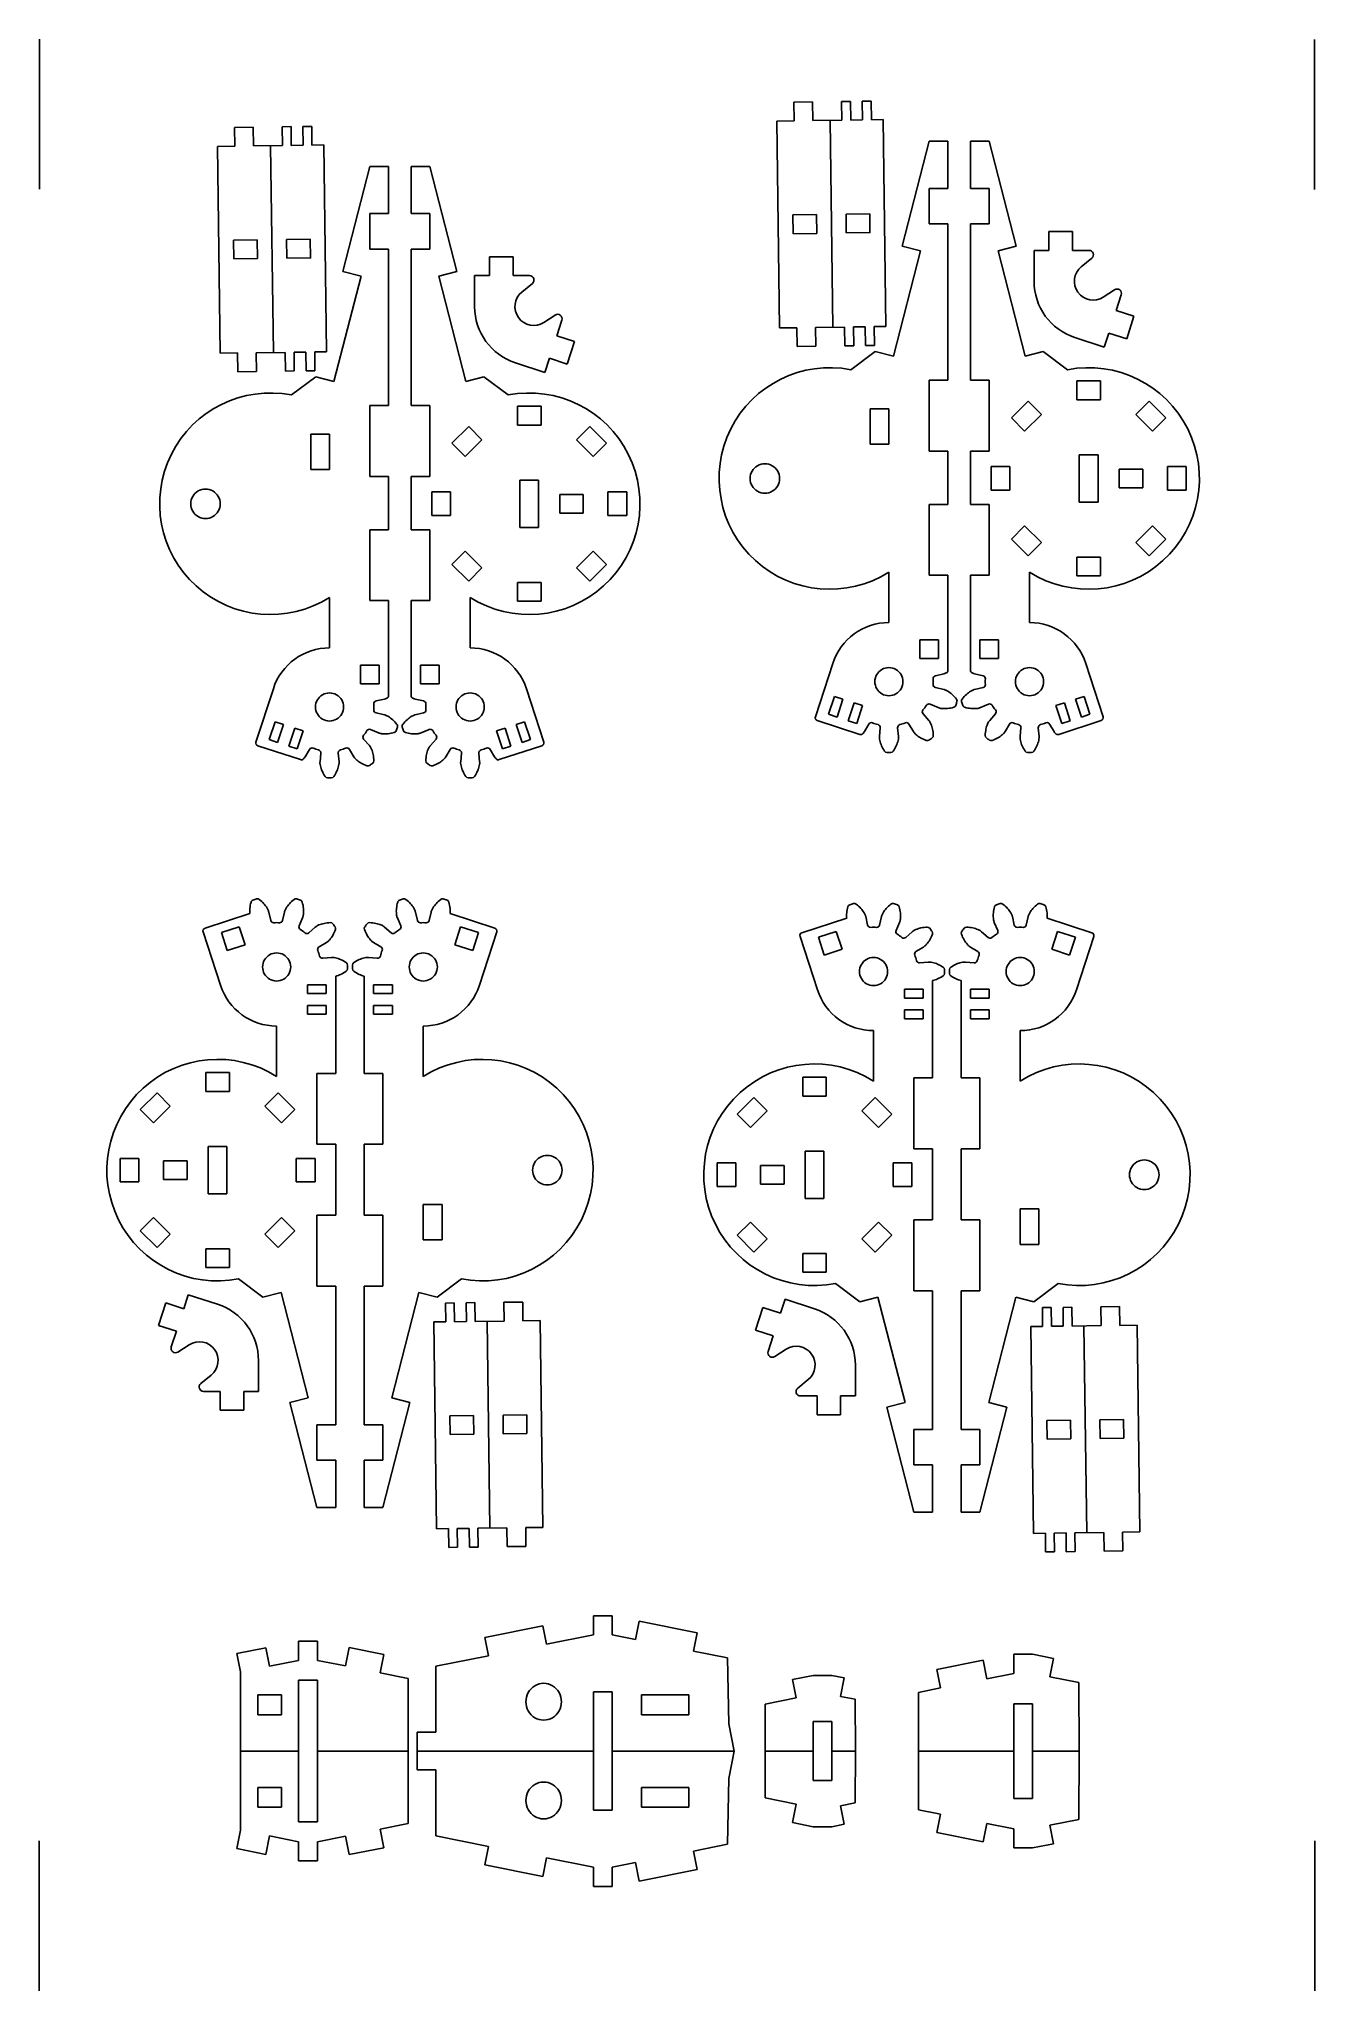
# Model space of a CAD drawing. Extents: x 1 to 217, y 1 to 331.
import ezdxf

# ---------------------------------------------------------------- set-up
doc = ezdxf.new("R2010")
doc.units = 0
doc.layers.get('0').update_dxf_attribs({"linetype": 'CONTINUOUS'})
doc.layers.add('02___PRT_ALL_AXES', color=7, linetype='CONTINUOUS')
doc.layers.add('3_ALL_SYMBOLS', color=7, linetype='CONTINUOUS')

msp = doc.modelspace()

# ---------------------------------------------------------------- linework, layer by layer
at = {"color": 7}
for points in [[(138.002964, 320.388991), (136.503097, 320.36901)], [(138.045258, 317.214273), (138.002964, 320.388991)], [(141.502655, 320.435613), (140.002788, 320.415632)], [(140.002788, 320.415633), (140.045082, 317.240914)], [(141.544946, 317.260895), (141.502655, 320.435613)], [(128.458609, 317.086563), (125.546366, 317.047767)], [(128.416315, 320.261281), (131.591033, 320.303574)], [(128.458609, 317.086563), (128.416315, 320.261281)], [(131.591033, 320.303574), (131.633327, 317.128855)], [(136.545391, 317.194292), (131.633327, 317.128855)], [(134.545567, 317.167651), (135.011787, 282.170757)], [(136.503097, 320.369011), (136.545391, 317.194292)], [(140.045082, 317.240914), (138.045258, 317.214273)], [(143.54477, 317.287536), (141.544946, 317.260894)], [(144.010987, 282.290641), (143.54477, 317.287536)], [(33.714552, 315.980204), (36.889269, 316.022496)], [(33.756843, 312.805485), (33.714552, 315.980204)], [(36.889269, 316.022496), (36.93156, 312.847778)], [(43.3012, 316.107914), (41.801333, 316.087933)], [(41.801333, 316.087933), (41.843624, 312.913215)], [(43.343491, 312.933196), (43.3012, 316.107914)], [(46.800889, 316.154536), (45.301021, 316.134554)], [(45.301021, 316.134555), (45.343315, 312.959837)], [(46.843182, 312.979818), (46.800889, 316.154536)], [(125.546366, 317.047767), (126.012583, 282.050872)], [(33.756843, 312.805485), (30.8446, 312.766689)], [(30.8446, 312.766689), (31.31082, 277.769794)], [(41.843624, 312.913215), (36.93156, 312.847778)], [(39.843803, 312.886574), (40.31002, 277.889679)], [(45.343315, 312.959837), (43.343491, 312.933195)], [(48.843003, 313.006459), (46.843182, 312.979817)], [(49.309223, 278.009564), (48.843003, 313.006459)], [(151.338819, 313.667244), (146.769988, 295.893989)], [(151.338819, 313.667244), (154.513819, 313.667244)], [(154.513819, 313.667244), (154.513819, 305.667245)], [(158.323819, 313.667244), (158.323819, 305.667245)], [(161.498819, 313.667244), (158.323819, 313.667244)], [(166.06765, 295.893989), (161.498819, 313.667244)], [(56.637053, 309.386167), (52.068222, 291.612912)], [(56.637053, 309.386167), (59.812053, 309.386167)], [(59.812053, 309.386167), (59.812053, 301.386167)], [(63.622053, 309.386167), (63.622053, 301.386167)], [(66.797053, 309.386167), (63.622053, 309.386167)], [(71.365883, 291.612912), (66.797053, 309.386167)], [(151.338819, 305.667245), (151.338819, 299.667244)], [(154.513819, 305.667245), (151.338819, 305.667245)], [(158.323819, 305.667245), (161.498819, 305.667245)], [(161.498819, 305.667245), (161.498819, 299.667244)], [(56.637053, 301.386167), (56.637053, 295.386167)], [(59.812053, 301.386167), (56.637053, 301.386167)], [(63.622053, 301.386167), (66.797053, 301.386167)], [(66.797053, 301.386167), (66.797053, 295.386167)], [(151.338819, 299.667244), (154.513819, 299.667244)], [(154.513819, 299.667244), (154.513819, 273.189587)], [(158.323819, 299.667244), (158.323819, 273.189587)], [(161.498819, 299.667244), (158.323819, 299.667244)], [(171.581174, 295.171699), (171.581174, 298.346699)], [(171.581174, 298.346699), (175.581172, 298.346699)], [(175.581172, 298.346699), (175.581172, 295.171699)], [(56.637053, 295.386167), (59.812053, 295.386167)], [(59.812053, 295.386167), (59.812053, 268.90851)], [(63.622053, 295.386167), (63.622053, 268.90851)], [(66.797053, 295.386167), (63.622053, 295.386167)], [(76.879408, 290.890622), (76.879408, 294.065622)], [(76.879408, 294.065622), (80.879408, 294.065622)], [(80.879408, 294.065622), (80.879408, 290.890622)], [(145.26072, 277.270123), (149.845011, 295.103516)], [(149.845011, 295.103516), (146.769988, 295.893989)], [(162.992624, 295.103516), (166.06765, 295.893989)], [(167.576915, 277.270123), (162.992624, 295.103516)], [(169.081173, 295.171699), (169.081173, 289.936699)], [(171.581174, 295.171699), (169.081173, 295.171699)], [(178.379998, 295.171699), (175.581172, 295.171699)], [(50.558957, 272.989045), (55.143248, 290.822439)], [(55.143248, 290.822439), (52.068222, 291.612912)], [(68.290861, 290.822439), (71.365883, 291.612912)], [(72.875151, 272.989045), (68.290861, 290.822439)], [(74.379407, 290.890622), (74.379407, 285.655622)], [(76.879408, 290.890622), (74.379407, 290.890622)], [(83.678234, 290.890622), (80.879408, 290.890622)], [(178.852441, 293.839205), (177.081174, 292.402592)], [(84.150674, 289.558127), (82.379408, 288.121514)], [(180.808342, 287.272584), (182.721995, 288.513221)], [(182.978394, 284.990298), (183.843278, 287.652139)], [(86.106576, 282.991506), (88.020229, 284.232143)], [(182.978394, 284.990298), (185.998, 284.009169)], [(88.27663, 280.70922), (89.141514, 283.371062)], [(126.012583, 282.050872), (128.924826, 282.089668)], [(128.96712, 278.91495), (128.924826, 282.089668)], [(132.099544, 282.131961), (137.011608, 282.197398)], [(132.099544, 282.131961), (132.141838, 278.957242)], [(137.011608, 282.197398), (137.053901, 279.022679)], [(138.511475, 282.217378), (140.511299, 282.24402)], [(138.553769, 279.04266), (138.511475, 282.217378)], [(140.511299, 282.24402), (140.553592, 279.069301)], [(142.011166, 282.264), (144.010987, 282.290642)], [(142.053457, 279.089282), (142.011166, 282.264)], [(180.969785, 278.80843), (181.742326, 281.186072)], [(184.761931, 280.204942), (181.742326, 281.186072)], [(185.998, 284.009169), (184.761931, 280.204942)], [(31.31082, 277.769794), (34.223063, 277.808591)], [(34.265354, 274.633872), (34.223063, 277.808591)], [(37.39778, 277.850883), (42.309844, 277.91632)], [(37.39778, 277.850883), (37.440071, 274.676165)], [(42.309844, 277.91632), (42.352135, 274.741602)], [(43.809711, 277.936301), (45.809532, 277.962943)], [(43.852002, 274.761583), (43.809711, 277.936301)], [(45.809532, 277.962942), (45.851826, 274.788224)], [(47.309399, 277.982923), (49.309223, 278.009564)], [(47.351693, 274.808205), (47.309399, 277.982923)], [(88.27663, 280.70922), (91.296233, 279.728091)], [(91.296233, 279.728091), (90.060165, 275.923865)], [(132.141838, 278.957242), (128.96712, 278.91495)], [(137.053901, 279.022679), (138.553769, 279.042661)], [(142.185698, 278.060595), (138.072636, 274.978752)], [(140.553592, 279.069301), (142.053457, 279.089283)], [(145.26072, 277.270123), (142.185698, 278.060595)], [(167.576915, 277.270123), (170.65194, 278.060595)], [(170.65194, 278.060595), (174.765002, 274.978752)], [(175.991004, 280.426134), (180.969785, 278.80843)], [(37.440071, 274.676165), (34.265354, 274.633872)], [(42.352135, 274.741602), (43.852002, 274.761583)], [(45.851826, 274.788224), (47.351693, 274.808205)], [(81.289237, 276.145057), (86.268018, 274.527353)], [(86.268018, 274.527353), (87.040562, 276.904994)], [(90.060165, 275.923865), (87.040562, 276.904994)], [(47.483931, 273.779518), (43.37087, 270.697674)], [(50.558957, 272.989045), (47.483931, 273.779518)], [(72.875151, 272.989045), (75.950174, 273.779518)], [(75.950174, 273.779518), (80.063236, 270.697674)], [(151.338819, 273.189587), (151.338819, 261.189586)], [(154.513819, 273.189587), (151.338819, 273.189587)], [(158.323819, 273.189587), (161.498819, 273.189587)], [(161.498819, 273.189587), (161.498819, 261.189586)], [(176.32382, 273.067087), (176.32382, 269.892087)], [(176.32382, 273.067087), (180.323817, 273.067087)], [(180.323817, 269.892087), (180.323817, 273.067087)], [(56.637053, 268.90851), (56.637053, 256.908509)], [(59.812053, 268.90851), (56.637053, 268.90851)], [(63.622053, 268.90851), (66.797053, 268.90851)], [(66.797053, 268.90851), (66.797053, 256.908509)], [(81.622053, 268.78601), (81.622053, 265.611009)], [(81.622053, 268.78601), (85.622054, 268.78601)], [(85.622054, 265.611009), (85.622054, 268.78601)], [(141.34132, 268.364586), (141.34132, 262.364587)], [(144.51632, 268.364586), (141.34132, 268.364586)], [(144.51632, 268.364586), (144.51632, 262.364587)], [(165.244111, 266.820867), (168.072537, 269.649295)], [(170.317603, 267.404232), (168.072537, 269.649295)], [(180.323817, 269.892087), (176.32382, 269.892087)], [(188.575098, 269.649295), (186.330034, 267.404232)], [(188.575098, 269.649295), (191.403526, 266.820867)], [(70.542345, 262.53979), (73.370773, 265.368216)], [(75.615837, 263.123152), (73.370773, 265.368216)], [(85.622054, 265.611009), (81.622053, 265.611009)], [(93.873334, 265.368216), (91.62827, 263.123152)], [(93.873334, 265.368216), (96.70176, 262.53979)], [(165.244111, 266.820867), (167.489175, 264.575804)], [(170.317603, 267.404232), (167.489175, 264.575804)], [(189.158462, 264.575804), (186.330034, 267.404232)], [(189.158462, 264.575804), (191.403526, 266.820867)], [(46.639553, 264.083509), (46.639553, 258.08351)], [(49.814553, 264.083509), (46.639553, 264.083509)], [(49.814553, 264.083509), (49.814553, 258.08351)], [(70.542345, 262.53979), (72.787408, 260.294727)], [(75.615837, 263.123152), (72.787408, 260.294727)], [(94.456696, 260.294727), (91.62827, 263.123152)], [(94.456696, 260.294727), (96.70176, 262.53979)], [(141.34132, 262.364587), (144.51632, 262.364587)], [(151.338819, 261.189586), (154.513819, 261.189586)], [(154.513819, 261.189586), (154.513819, 252.189587)], [(158.323819, 261.189586), (158.323819, 252.189587)], [(161.498819, 261.189586), (158.323819, 261.189586)], [(46.639553, 258.08351), (49.814553, 258.08351)], [(161.826318, 254.569587), (161.826318, 258.569587)], [(165.001318, 258.569587), (161.826318, 258.569587)], [(165.001318, 258.569587), (165.001318, 254.569587)], [(176.736319, 260.569589), (176.736319, 252.569588)], [(179.911319, 260.569589), (176.736319, 260.569589)], [(179.911319, 260.569589), (179.911319, 252.569588)], [(183.480874, 258.157088), (187.480874, 258.157088)], [(183.480874, 258.157088), (183.480874, 254.982088)], [(187.480874, 254.982088), (187.480874, 258.157088)], [(194.821319, 258.569587), (191.646319, 258.569587)], [(191.646319, 254.569587), (191.646319, 258.569587)], [(194.821319, 258.569587), (194.821319, 254.569587)], [(56.637053, 256.908509), (59.812053, 256.908509)], [(59.812053, 256.908509), (59.812053, 247.90851)], [(63.622053, 256.908509), (63.622053, 247.90851)], [(66.797053, 256.908509), (63.622053, 256.908509)], [(82.034552, 256.288509), (82.034552, 248.288511)], [(85.209552, 256.288509), (82.034552, 256.288509)], [(85.209552, 256.288509), (85.209552, 248.288511)], [(161.826318, 254.569587), (165.001318, 254.569587)], [(183.480874, 254.982088), (187.480874, 254.982088)], [(191.646319, 254.569587), (194.821319, 254.569587)], [(67.124555, 250.28851), (67.124555, 254.28851)], [(70.299555, 254.28851), (67.124555, 254.28851)], [(70.299555, 254.28851), (70.299555, 250.28851)], [(88.77911, 253.876011), (92.779111, 253.876011)], [(88.77911, 253.876011), (88.77911, 250.701011)], [(92.779111, 250.701011), (92.779111, 253.876011)], [(100.119553, 254.28851), (96.944553, 254.28851)], [(96.944553, 250.28851), (96.944553, 254.28851)], [(100.119553, 254.28851), (100.119553, 250.28851)], [(151.338819, 252.189587), (151.338819, 240.189588)], [(154.513819, 252.189587), (151.338819, 252.189587)], [(158.323819, 252.189587), (161.498819, 252.189587)], [(161.498819, 252.189587), (161.498819, 240.189588)], [(176.736319, 252.569588), (179.911319, 252.569588)], [(56.637053, 247.90851), (56.637053, 235.908509)], [(59.812053, 247.90851), (56.637053, 247.90851)], [(63.622053, 247.90851), (66.797053, 247.90851)], [(66.797053, 247.90851), (66.797053, 235.908509)], [(67.124555, 250.28851), (70.299555, 250.28851)], [(82.034552, 248.288511), (85.209552, 248.288511)], [(88.77911, 250.701011), (92.779111, 250.701011)], [(96.944553, 250.28851), (100.119553, 250.28851)], [(167.489175, 248.56337), (165.244111, 246.318306)], [(167.489175, 248.56337), (170.317603, 245.734944)], [(186.330034, 245.734944), (189.158462, 248.56337)], [(191.403526, 246.318306), (189.158462, 248.56337)], [(168.072537, 243.489881), (165.244111, 246.318306)], [(168.072537, 243.489881), (170.317603, 245.734944)], [(186.330034, 245.734944), (188.575098, 243.489881)], [(191.403526, 246.318306), (188.575098, 243.489881)], [(72.787408, 244.282293), (70.542345, 242.037229)], [(73.370773, 239.208801), (70.542345, 242.037229)], [(72.787408, 244.282293), (75.615837, 241.453868)], [(73.370773, 239.208801), (75.615837, 241.453868)], [(91.62827, 241.453868), (94.456696, 244.282293)], [(91.62827, 241.453868), (93.873334, 239.208801)], [(96.70176, 242.037229), (93.873334, 239.208801)], [(96.70176, 242.037229), (94.456696, 244.282293)], [(176.32382, 243.247088), (180.323817, 243.247088)], [(176.32382, 243.247088), (176.32382, 240.072088)], [(180.323817, 240.072088), (180.323817, 243.247088)], [(81.622053, 238.966011), (85.622054, 238.966011)], [(81.622053, 238.966011), (81.622053, 235.791011)], [(85.622054, 235.791011), (85.622054, 238.966011)], [(144.513819, 232.189587), (144.513819, 240.708866)], [(151.338819, 240.189588), (154.513819, 240.189588)], [(154.513819, 240.189588), (154.513819, 224.120115)], [(158.323819, 240.189588), (158.323819, 224.120115)], [(161.498819, 240.189588), (158.323819, 240.189588)], [(168.323819, 232.189587), (168.323819, 240.708866)], [(180.323817, 240.072088), (176.32382, 240.072088)], [(49.812053, 227.90851), (49.812053, 236.427789)], [(56.637053, 235.908509), (59.812053, 235.908509)], [(59.812053, 235.908509), (59.812053, 219.839038)], [(63.622053, 235.908509), (63.622053, 219.839038)], [(66.797053, 235.908509), (63.622053, 235.908509)], [(73.622052, 227.90851), (73.622052, 236.427789)], [(85.622054, 235.791011), (81.622053, 235.791011)], [(152.923819, 229.277088), (149.748819, 229.277088)], [(149.748819, 229.277088), (149.748819, 226.102088)], [(152.923819, 229.277088), (152.923819, 226.102088)], [(159.91382, 229.277088), (163.08882, 229.277088)], [(159.91382, 229.277088), (159.91382, 226.102088)], [(163.08882, 229.277088), (163.08882, 226.102088)], [(58.222052, 224.996011), (55.047052, 224.996011)], [(55.047052, 224.996011), (55.047052, 221.821011)], [(58.222052, 224.996011), (58.222052, 221.821011)], [(65.212053, 224.996011), (68.387053, 224.996011)], [(65.212053, 224.996011), (65.212053, 221.821011)], [(68.387053, 224.996011), (68.387053, 221.821011)], [(132.067591, 216.24472), (135.003252, 225.279757)], [(152.923819, 226.102088), (149.748819, 226.102088)], [(159.91382, 226.102088), (163.08882, 226.102088)], [(180.770045, 216.24472), (177.834383, 225.279757)], [(58.222052, 221.821011), (55.047052, 221.821011)], [(65.212053, 221.821011), (68.387053, 221.821011)], [(152.386439, 223.198586), (153.815788, 223.522097)], [(160.451199, 223.198586), (159.021848, 223.522097)], [(37.365827, 211.963643), (40.301489, 220.99868)], [(57.684673, 218.917509), (59.114024, 219.241017)], [(65.749432, 218.917509), (64.320084, 219.241017)], [(86.068281, 211.963643), (83.13262, 220.99868)], [(135.287662, 219.682943), (134.306533, 216.663338)], [(135.287662, 219.682943), (136.714247, 219.219416)], [(136.714247, 219.219416), (135.733118, 216.199813)], [(138.61636, 218.601383), (137.635231, 215.581778)], [(138.61636, 218.601383), (140.042945, 218.137859)], [(140.042945, 218.137859), (139.061817, 215.118253)], [(151.475976, 218.378476), (152.822498, 217.80005)], [(153.815788, 220.857078), (152.386439, 221.180589)], [(159.021848, 220.857078), (160.451199, 221.180589)], [(161.361659, 218.378476), (160.015137, 217.80005)], [(174.221275, 218.601383), (172.794693, 218.137859)], [(172.794693, 218.137859), (173.775822, 215.118253)], [(174.221275, 218.601383), (175.202407, 215.581778)], [(177.549974, 219.682943), (176.123388, 219.219416)], [(176.123388, 219.219416), (177.10452, 216.199813)], [(177.549974, 219.682943), (178.531102, 216.663338)], [(40.585898, 215.401864), (39.604769, 212.382261)], [(40.585898, 215.401864), (42.012481, 214.938339)], [(42.012481, 214.938339), (41.031352, 211.918736)], [(59.114024, 216.576001), (57.684673, 216.899513)], [(64.320084, 216.576001), (65.749432, 216.899513)], [(82.84821, 215.401864), (81.421625, 214.938339)], [(81.421625, 214.938339), (82.402753, 211.918736)], [(82.84821, 215.401864), (83.829339, 212.382261)], [(139.587608, 213.275587), (132.388613, 215.614685)], [(134.306533, 216.663338), (135.733118, 216.199813)], [(137.635231, 215.581778), (139.061817, 215.118253)], [(140.372061, 213.754657), (141.121429, 215.014079)], [(147.906207, 215.014079), (148.655577, 213.754657)], [(151.25604, 215.644005), (150.289827, 216.745879)], [(161.581595, 215.644005), (162.547811, 216.745879)], [(164.931431, 215.014079), (164.182061, 213.754657)], [(172.465577, 213.754657), (171.716206, 215.014079)], [(173.25003, 213.275587), (180.449025, 215.614685)], [(175.202407, 215.581778), (173.775822, 215.118253)], [(178.531102, 216.663338), (177.10452, 216.199813)], [(39.604769, 212.382261), (41.031352, 211.918736)], [(43.914596, 214.320306), (42.933465, 211.300701)], [(43.914596, 214.320306), (45.341179, 213.856779)], [(45.341179, 213.856779), (44.36005, 210.837176)], [(56.554277, 211.362928), (55.588061, 212.464802)], [(56.77421, 214.097396), (58.120734, 213.51897)], [(66.659895, 214.097396), (65.313374, 213.51897)], [(66.879831, 211.362928), (67.846044, 212.464802)], [(79.519512, 214.320306), (78.092927, 213.856779)], [(78.092927, 213.856779), (79.074055, 210.837176)], [(79.519512, 214.320306), (80.500641, 211.300701)], [(83.829339, 212.382261), (82.402753, 211.918736)], [(143.040659, 214.390484), (142.906643, 212.931121)], [(146.120996, 212.931121), (145.986977, 214.390484)], [(166.716642, 212.931121), (166.850661, 214.390484)], [(169.796976, 214.390484), (169.930995, 212.931121)], [(44.885844, 208.99451), (37.686846, 211.333605)], [(42.933465, 211.300701), (44.36005, 210.837176)], [(45.670295, 209.473577), (46.419666, 210.733002)], [(48.338895, 210.109404), (48.204876, 208.650044)], [(51.419229, 208.650044), (51.285211, 210.109404)], [(53.20444, 210.733002), (53.953811, 209.473577)], [(70.229665, 210.733002), (69.480295, 209.473577)], [(72.014879, 208.650044), (72.148895, 210.109404)], [(75.095213, 210.109404), (75.229229, 208.650044)], [(77.76381, 209.473577), (77.014443, 210.733002)], [(78.548264, 208.99451), (85.747259, 211.333605)], [(80.500641, 211.300701), (79.074055, 210.837176)], [(36.310333, 182.94352), (28.736976, 180.482788)], [(39.529676, 183.209853), (39.853184, 181.780502)], [(41.871183, 181.780502), (42.194692, 183.209853)], [(45.251723, 182.216563), (44.673297, 180.870042)], [(61.298644, 182.216563), (61.87707, 180.870042)], [(64.679184, 181.780502), (64.355675, 183.209853)], [(67.020691, 183.209853), (66.697183, 181.780502)], [(70.240034, 182.94352), (77.813391, 180.482788)], [(137.363158, 182.167846), (129.789801, 179.707114)], [(140.582498, 182.434182), (140.906009, 181.004831)], [(142.924005, 181.004831), (143.247516, 182.434182)], [(165.732008, 181.004831), (165.4085, 182.434182)], [(168.073516, 182.434182), (167.750007, 181.004831)], [(171.292859, 182.167846), (178.866213, 179.707114)], [(28.415956, 179.852749), (31.351618, 170.817712)], [(31.522738, 179.716111), (34.542343, 180.69724)], [(31.522738, 179.716111), (32.503866, 176.696505)], [(34.542343, 180.69724), (35.523472, 177.677634)], [(46.305891, 179.683893), (47.407765, 180.650106)], [(60.244476, 179.683893), (59.142602, 180.650106)], [(72.008024, 180.69724), (71.026895, 177.677634)], [(75.027629, 179.716111), (72.008024, 180.69724)], [(75.027629, 179.716111), (74.046501, 176.696505)], [(78.13441, 179.852749), (75.198749, 170.817712)], [(129.468781, 179.077078), (132.404443, 170.042041)], [(132.575562, 178.940437), (135.595165, 179.921566)], [(132.575562, 178.940437), (133.556691, 175.920835)], [(135.595165, 179.921566), (136.576294, 176.901963)], [(146.304548, 181.440892), (145.726122, 180.094368)], [(147.358715, 178.908219), (148.46059, 179.874435)], [(161.297301, 178.908219), (160.195424, 179.874435)], [(162.351469, 181.440892), (162.929895, 180.094368)], [(173.060848, 179.921566), (172.07972, 176.901963)], [(176.080454, 178.940437), (173.060848, 179.921566)], [(176.080454, 178.940437), (175.099325, 175.920835)], [(179.187235, 179.077078), (176.251574, 170.042041)], [(32.503866, 176.696505), (35.523472, 177.677634)], [(49.297116, 178.04964), (48.037694, 177.300272)], [(48.661289, 175.381042), (50.120649, 175.515058)], [(57.889078, 175.381042), (56.429715, 175.515058)], [(57.253251, 178.04964), (58.512673, 177.300272)], [(74.046501, 176.696505), (71.026895, 177.677634)], [(133.556691, 175.920835), (136.576294, 176.901963)], [(150.349938, 177.273969), (149.090515, 176.524598)], [(158.306076, 177.273969), (159.565498, 176.524598)], [(175.099325, 175.920835), (172.07972, 176.901963)], [(50.862182, 155.907881), (50.862182, 172.370979)], [(55.688182, 155.907881), (55.688182, 172.370979)], [(149.714111, 174.605369), (151.173474, 174.739387)], [(158.941903, 174.605369), (157.48254, 174.739387)], [(46.097184, 169.407882), (46.097184, 170.907882)], [(46.097184, 170.907882), (49.272184, 170.907882)], [(46.097184, 169.407882), (49.272184, 169.407882)], [(49.272184, 169.407882), (49.272184, 170.907882)], [(57.278183, 169.407882), (57.278183, 170.907882)], [(60.453183, 170.907882), (57.278183, 170.907882)], [(60.453183, 169.407882), (57.278183, 169.407882)], [(60.453183, 169.407882), (60.453183, 170.907882)], [(147.150006, 168.632211), (147.150006, 170.132211)], [(147.150006, 170.132211), (150.325006, 170.132211)], [(147.150006, 168.632211), (150.325006, 168.632211)], [(150.325006, 168.632211), (150.325006, 170.132211)], [(151.915007, 155.13221), (151.915007, 171.595308)], [(156.741007, 155.13221), (156.741007, 171.595308)], [(158.331007, 168.632211), (158.331007, 170.132211)], [(161.506007, 170.132211), (158.331007, 170.132211)], [(161.506007, 168.632211), (158.331007, 168.632211)], [(161.506007, 168.632211), (161.506007, 170.132211)], [(46.097184, 167.407884), (46.097184, 165.907884)], [(46.097184, 167.407884), (49.272184, 167.407884)], [(46.097184, 165.907884), (49.272184, 165.907884)], [(49.272184, 167.407884), (49.272184, 165.907884)], [(57.278183, 167.407884), (57.278183, 165.907884)], [(60.453183, 167.407884), (57.278183, 167.407884)], [(60.453183, 165.907884), (57.278183, 165.907884)], [(60.453183, 167.407884), (60.453183, 165.907884)], [(147.150006, 166.63221), (147.150006, 165.13221)], [(147.150006, 166.63221), (150.325006, 166.63221)], [(150.325006, 166.63221), (150.325006, 165.13221)], [(158.331007, 166.63221), (158.331007, 165.13221)], [(161.506007, 166.63221), (158.331007, 166.63221)], [(161.506007, 166.63221), (161.506007, 165.13221)], [(40.862182, 163.907882), (40.862182, 155.388604)], [(65.688185, 163.907882), (65.688185, 155.388604)], [(141.915007, 163.132211), (141.915007, 154.612933)], [(147.150006, 165.13221), (150.325006, 165.13221)], [(161.506007, 165.13221), (158.331007, 165.13221)], [(166.741007, 163.132211), (166.741007, 154.612933)], [(28.862184, 152.850382), (28.862184, 156.025382)], [(32.862184, 156.025382), (28.862184, 156.025382)], [(32.862184, 156.025382), (32.862184, 152.850382)], [(47.687182, 143.907883), (47.687182, 155.907881)], [(47.687182, 155.907881), (50.862182, 155.907881)], [(58.863182, 155.907881), (55.688182, 155.907881)], [(58.863182, 143.907883), (58.863182, 155.907881)], [(129.915008, 152.074711), (129.915008, 155.249711)], [(133.915009, 155.249711), (129.915008, 155.249711)], [(133.915009, 155.249711), (133.915009, 152.074711)], [(20.610903, 152.607591), (17.782476, 149.779163)], [(20.610903, 152.607591), (22.855967, 150.362525)], [(28.862184, 152.850382), (32.862184, 152.850382)], [(38.868401, 150.362525), (41.113464, 152.607591)], [(43.94189, 149.779163), (41.113464, 152.607591)], [(129.915008, 152.074711), (133.915009, 152.074711)], [(148.740007, 143.132212), (148.740007, 155.13221)], [(148.740007, 155.13221), (151.915007, 155.13221)], [(159.916007, 155.13221), (156.741007, 155.13221)], [(159.916007, 143.132212), (159.916007, 155.13221)], [(20.02754, 147.534099), (17.782476, 149.779163)], [(20.02754, 147.534099), (22.855967, 150.362525)], [(38.868401, 150.362525), (41.696826, 147.534099)], [(43.94189, 149.779163), (41.696826, 147.534099)], [(121.663728, 151.831918), (118.8353, 149.003492)], [(121.080363, 146.758429), (118.8353, 149.003492)], [(121.080363, 146.758429), (123.908792, 149.586854)], [(121.663728, 151.831918), (123.908792, 149.586854)], [(139.921223, 149.586854), (142.166289, 151.831918)], [(139.921223, 149.586854), (142.749651, 146.758429)], [(144.994715, 149.003492), (142.166289, 151.831918)], [(144.994715, 149.003492), (142.749651, 146.758429)], [(29.274683, 143.527882), (29.274683, 135.527883)], [(29.274683, 143.527882), (32.449683, 143.527882)], [(32.449683, 143.527882), (32.449683, 135.527883)], [(50.862182, 143.907883), (47.687182, 143.907883)], [(50.862182, 131.907884), (50.862182, 143.907883)], [(55.688182, 131.907884), (55.688182, 143.907883)], [(55.688182, 143.907883), (58.863182, 143.907883)], [(130.327507, 142.752211), (130.327507, 134.75221)], [(130.327507, 142.752211), (133.502507, 142.752211)], [(133.502507, 142.752211), (133.502507, 134.75221)], [(151.915007, 143.132212), (148.740007, 143.132212)], [(151.915007, 131.13221), (151.915007, 143.132212)], [(156.741007, 131.13221), (156.741007, 143.132212)], [(156.741007, 143.132212), (159.916007, 143.132212)], [(14.364684, 141.527883), (14.364684, 137.527882)], [(14.364684, 141.527883), (17.539684, 141.527883)], [(17.539684, 137.527882), (17.539684, 141.527883)], [(21.705127, 137.940384), (21.705127, 141.115384)], [(25.705127, 141.115384), (21.705127, 141.115384)], [(25.705127, 141.115384), (25.705127, 137.940384)], [(44.184683, 141.527883), (44.184683, 137.527882)], [(44.184683, 141.527883), (47.359683, 141.527883)], [(47.359683, 137.527882), (47.359683, 141.527883)], [(115.417507, 140.752212), (115.417507, 136.752211)], [(115.417507, 140.752212), (118.592507, 140.752212)], [(118.592507, 136.752211), (118.592507, 140.752212)], [(122.757952, 137.16471), (122.757952, 140.33971)], [(126.757952, 140.33971), (122.757952, 140.33971)], [(126.757952, 140.33971), (126.757952, 137.16471)], [(145.237508, 140.752212), (145.237508, 136.752211)], [(145.237508, 140.752212), (148.412508, 140.752212)], [(148.412508, 136.752211), (148.412508, 140.752212)], [(17.539684, 137.527882), (14.364684, 137.527882)], [(25.705127, 137.940384), (21.705127, 137.940384)], [(32.449683, 135.527883), (29.274683, 135.527883)], [(47.359683, 137.527882), (44.184683, 137.527882)], [(118.592507, 136.752211), (115.417507, 136.752211)], [(126.757952, 137.16471), (122.757952, 137.16471)], [(148.412508, 136.752211), (145.237508, 136.752211)], [(65.683184, 127.732883), (65.683184, 133.732882)], [(65.683184, 133.732882), (68.858184, 133.732882)], [(68.858184, 127.732883), (68.858184, 133.732882)], [(133.502507, 134.75221), (130.327507, 134.75221)], [(166.736008, 126.957212), (166.736008, 132.957212)], [(166.736008, 132.957212), (169.911008, 132.957212)], [(169.911008, 126.957212), (169.911008, 132.957212)], [(17.782476, 129.276602), (20.02754, 131.521666)], [(17.782476, 129.276602), (20.610903, 126.448174)], [(22.855967, 128.69324), (20.02754, 131.521666)], [(41.696826, 131.521666), (38.868401, 128.69324)], [(41.113464, 126.448174), (43.94189, 129.276602)], [(41.696826, 131.521666), (43.94189, 129.276602)], [(47.687182, 119.907883), (47.687182, 131.907884)], [(47.687182, 131.907884), (50.862182, 131.907884)], [(58.863182, 131.907884), (55.688182, 131.907884)], [(58.863182, 119.907883), (58.863182, 131.907884)], [(118.8353, 128.500931), (121.080363, 130.745995)], [(123.908792, 127.917567), (121.080363, 130.745995)], [(142.749651, 130.745995), (139.921223, 127.917567)], [(142.749651, 130.745995), (144.994715, 128.500931)], [(148.740007, 119.132212), (148.740007, 131.13221)], [(148.740007, 131.13221), (151.915007, 131.13221)], [(159.916007, 131.13221), (156.741007, 131.13221)], [(159.916007, 119.132212), (159.916007, 131.13221)], [(22.855967, 128.69324), (20.610903, 126.448174)], [(28.862184, 123.030384), (28.862184, 126.205384)], [(32.862184, 126.205384), (28.862184, 126.205384)], [(32.862184, 126.205384), (32.862184, 123.030384)], [(41.113464, 126.448174), (38.868401, 128.69324)], [(68.858184, 127.732883), (65.683184, 127.732883)], [(118.8353, 128.500931), (121.663728, 125.672503)], [(123.908792, 127.917567), (121.663728, 125.672503)], [(142.166289, 125.672503), (139.921223, 127.917567)], [(142.166289, 125.672503), (144.994715, 128.500931)], [(169.911008, 126.957212), (166.736008, 126.957212)], [(28.862184, 123.030384), (32.862184, 123.030384)], [(129.915008, 122.25471), (129.915008, 125.42971)], [(133.915009, 125.42971), (129.915008, 125.42971)], [(129.915008, 122.25471), (133.915009, 122.25471)], [(133.915009, 125.42971), (133.915009, 122.25471)], [(38.534061, 118.036876), (34.420999, 121.118717)], [(50.862182, 119.907883), (47.687182, 119.907883)], [(50.862182, 96.430225), (50.862182, 119.907883)], [(55.688182, 96.430225), (55.688182, 119.907883)], [(55.688182, 119.907883), (58.863182, 119.907883)], [(68.016306, 118.036876), (72.129368, 121.118717)], [(139.586885, 117.261203), (135.473824, 120.343047)], [(151.915007, 119.132212), (148.740007, 119.132212)], [(151.915007, 95.654554), (151.915007, 119.132212)], [(156.741007, 95.654554), (156.741007, 119.132212)], [(156.741007, 119.132212), (159.916007, 119.132212)], [(169.069128, 117.261203), (173.182193, 120.343047)], [(20.869002, 113.254787), (22.105071, 117.059013)], [(22.105071, 117.059013), (25.124675, 116.077884)], [(25.897217, 118.455527), (25.124675, 116.077884)], [(30.875997, 116.837821), (25.897217, 118.455527)], [(41.609086, 118.827347), (38.534061, 118.036876)], [(41.609086, 118.827347), (46.193377, 100.993953)], [(64.941281, 118.827347), (60.35699, 100.993953)], [(64.941281, 118.827347), (68.016306, 118.036876)], [(70.934659, 117.058838), (69.434792, 117.038857)], [(69.434792, 117.038857), (69.477086, 113.864139)], [(70.976953, 113.88412), (70.934659, 117.058838)], [(74.43435, 117.105461), (72.934483, 117.08548)], [(72.934483, 117.08548), (72.976774, 113.910762)], [(74.476641, 113.930743), (74.43435, 117.105461)], [(79.346414, 117.170897), (82.521131, 117.213191)], [(79.388705, 113.996179), (79.346414, 117.170897)], [(82.521131, 117.213191), (82.563425, 114.038473)], [(121.921826, 112.479116), (123.157894, 116.283342)], [(123.157894, 116.283342), (126.1775, 115.302213)], [(126.950041, 117.679854), (126.1775, 115.302213)], [(131.928822, 116.06215), (126.950041, 117.679854)], [(142.661911, 118.051676), (139.586885, 117.261203)], [(142.661911, 118.051676), (147.246202, 100.218282)], [(165.994105, 118.051676), (161.409815, 100.218282)], [(165.994105, 118.051676), (169.069128, 117.261203)], [(171.987484, 116.283167), (170.487617, 116.263186)], [(170.487617, 116.263186), (170.52991, 113.088468)], [(172.029778, 113.108449), (171.987484, 116.283167)], [(175.487172, 116.329787), (173.987308, 116.309806)], [(173.987308, 116.309809), (174.029599, 113.135088)], [(175.529466, 113.15507), (175.487172, 116.329787)], [(180.399238, 116.395226), (183.573956, 116.437517)], [(180.441529, 113.220508), (180.399238, 116.395226)], [(183.573956, 116.437517), (183.616247, 113.262799)], [(23.888607, 112.273659), (20.869002, 113.254787)], [(69.477086, 113.864139), (67.477262, 113.837497)], [(67.477262, 113.8375), (67.943482, 78.840604)], [(72.976774, 113.910762), (70.976953, 113.88412)], [(79.388705, 113.996179), (74.476641, 113.930743)], [(76.476465, 113.957382), (76.942682, 78.960489)], [(85.475665, 114.077267), (82.563425, 114.038473)], [(85.941885, 79.080374), (85.475665, 114.077267)], [(124.941432, 111.497988), (121.921826, 112.479116)], [(170.52991, 113.088468), (168.530087, 113.061826)], [(168.530087, 113.061826), (168.996306, 78.064933)], [(174.029599, 113.135088), (172.029778, 113.108446)], [(180.441529, 113.220508), (175.529466, 113.15507)], [(177.52929, 113.181711), (177.995507, 78.184815)], [(186.52849, 113.301597), (183.616247, 113.262799)], [(186.994707, 78.3047), (186.52849, 113.301597)], [(23.888607, 112.273659), (23.023722, 109.611818)], [(26.058659, 109.991373), (24.145007, 108.750735)], [(124.941432, 111.497988), (124.076545, 108.836144)], [(127.111483, 109.215702), (125.19783, 107.975064)], [(37.785827, 102.092258), (37.785827, 107.327257)], [(138.838652, 101.316587), (138.838652, 106.551586)], [(28.014561, 103.424753), (29.785829, 104.861366)], [(129.067385, 102.649079), (130.838651, 104.085692)], [(28.487003, 102.092258), (31.285829, 102.092258)], [(31.285829, 98.917258), (31.285829, 102.092258)], [(35.28583, 102.092258), (35.28583, 98.917258)], [(35.28583, 102.092258), (37.785827, 102.092258)], [(46.193377, 100.993953), (43.118351, 100.20348)], [(43.118351, 100.20348), (47.687182, 82.430225)], [(58.863182, 82.430225), (63.432015, 100.20348)], [(60.35699, 100.993953), (63.432015, 100.20348)], [(129.539828, 101.316587), (132.338654, 101.316587)], [(132.338654, 98.141587), (132.338654, 101.316587)], [(136.338651, 101.316587), (136.338651, 98.141587)], [(136.338651, 101.316587), (138.838652, 101.316587)], [(147.246202, 100.218282), (144.171176, 99.427809)], [(144.171176, 99.427809), (148.740007, 81.654554)], [(159.916007, 81.654554), (164.484837, 99.427809)], [(161.409815, 100.218282), (164.484837, 99.427809)], [(35.28583, 98.917258), (31.285829, 98.917258)], [(47.687182, 90.430226), (47.687182, 96.430225)], [(47.687182, 96.430225), (50.862182, 96.430225)], [(58.863182, 96.430225), (55.688182, 96.430225)], [(58.863182, 90.430226), (58.863182, 96.430225)], [(136.338651, 98.141587), (132.338654, 98.141587)], [(148.740007, 89.654552), (148.740007, 95.654554)], [(148.740007, 95.654554), (151.915007, 95.654554)], [(159.916007, 95.654554), (156.741007, 95.654554)], [(159.916007, 89.654552), (159.916007, 95.654554)], [(50.862182, 90.430226), (47.687182, 90.430226)], [(50.862182, 82.430225), (50.862182, 90.430226)], [(55.688182, 82.430225), (55.688182, 90.430226)], [(55.688182, 90.430226), (58.863182, 90.430226)], [(151.915007, 89.654552), (148.740007, 89.654552)], [(151.915007, 81.654554), (151.915007, 89.654552)], [(156.741007, 81.654554), (156.741007, 89.654552)], [(156.741007, 89.654552), (159.916007, 89.654552)], [(47.687182, 82.430225), (50.862182, 82.430225)], [(58.863182, 82.430225), (55.688182, 82.430225)], [(148.740007, 81.654554), (151.915007, 81.654554)], [(159.916007, 81.654554), (156.741007, 81.654554)], [(67.943482, 78.840604), (69.943303, 78.867246)], [(69.943303, 78.867246), (69.985596, 75.692528)], [(71.44317, 78.887227), (73.442994, 78.913869)], [(71.485464, 75.712506), (71.44317, 78.887227)], [(73.442994, 78.913866), (73.485285, 75.739148)], [(74.942861, 78.933847), (79.854925, 78.999283)], [(74.985152, 75.759129), (74.942861, 78.933847)], [(79.897216, 75.824565), (79.854925, 78.999283)], [(83.029642, 79.041577), (85.941885, 79.080374)], [(83.029642, 79.041577), (83.071936, 75.866859)], [(168.996306, 78.064933), (170.996127, 78.091575)], [(170.996127, 78.091572), (171.038421, 74.916854)], [(172.495995, 78.111553), (174.495818, 78.138195)], [(172.538288, 74.936835), (172.495995, 78.111553)], [(174.495818, 78.138195), (174.538109, 74.963477)], [(175.995686, 78.158176), (180.907749, 78.223612)], [(176.037977, 74.983456), (175.995686, 78.158176)], [(180.95004, 75.048895), (180.907749, 78.223612)], [(184.082467, 78.265906), (186.994707, 78.3047)], [(184.082467, 78.265906), (184.124758, 75.091186)], [(69.985596, 75.692528), (71.485464, 75.712509)], [(73.485285, 75.739148), (74.985152, 75.759129)], [(83.071936, 75.866859), (79.897216, 75.824565)], [(171.038421, 74.916854), (172.538288, 74.936835)], [(174.538109, 74.963477), (176.037977, 74.983459)], [(184.124758, 75.091186), (180.95004, 75.048895)], [(94.474885, 60.891327), (94.474885, 64.13408)], [(94.474885, 64.13408), (97.649885, 64.13408)], [(97.649885, 64.13408), (97.649885, 60.891327)], [(101.63289, 60.096149), (102.255467, 63.214611)], [(102.255467, 63.214611), (112.061947, 61.256824)], [(44.581823, 56.579996), (44.581823, 59.822749)], [(44.581823, 59.822749), (47.756823, 59.822749)], [(47.756823, 59.822749), (47.756823, 56.579996)], [(76.105741, 60.466822), (85.912221, 62.424609)], [(76.728317, 57.348363), (76.105741, 60.466822)], [(85.912221, 62.424609), (86.534797, 59.30615)], [(86.534797, 59.30615), (94.474885, 60.891327)], [(97.649885, 60.891327), (101.63289, 60.096149)], [(112.061947, 61.256824), (111.439373, 58.138362)], [(34.134247, 57.736971), (39.037486, 58.715865)], [(34.756824, 54.618512), (34.134247, 57.736971)], [(39.037486, 58.715865), (39.660062, 55.597405)], [(39.660062, 55.597405), (44.581823, 56.579996)], [(47.756823, 56.579996), (52.50316, 55.632426)], [(52.50316, 55.632426), (53.125737, 58.750889)], [(53.125737, 58.750889), (59.009624, 57.576215)], [(59.009624, 57.576215), (58.387048, 54.457755)], [(67.808218, 55.567535), (76.728317, 57.348363)], [(111.439373, 58.138362), (117.173733, 56.993542)], [(117.173733, 56.993542), (117.398673, 45.846639)], [(152.624804, 55.023715), (160.469989, 56.589944)], [(160.469989, 56.589944), (161.092035, 53.474132)], [(165.632037, 57.620507), (168.807037, 57.620507)], [(165.632037, 54.380508), (165.632037, 57.620507)], [(168.807037, 57.620507), (172.371557, 56.911632)], [(172.371557, 56.911632), (171.748981, 53.79317)], [(34.756824, 27.836577), (34.756824, 54.618512)], [(44.581823, 29.227543), (44.581823, 53.227543)], [(44.581823, 53.227543), (47.756823, 53.227543)], [(47.756823, 29.227543), (47.756823, 53.227543)], [(58.387048, 54.457755), (63.135885, 53.509686)], [(63.135885, 28.9454), (63.135885, 53.509686)], [(67.808218, 44.402544), (67.808218, 55.567535)], [(128.186807, 53.329253), (131.66307, 54.02326)], [(128.809383, 50.210791), (128.186807, 53.329253)], [(131.66307, 54.02326), (134.83807, 54.02326)], [(134.83807, 54.02326), (136.931617, 53.6053)], [(136.931617, 53.6053), (136.309041, 50.486838)], [(153.24685, 51.907903), (152.624804, 55.023715)], [(161.092035, 53.474132), (165.632037, 54.380508)], [(171.748981, 53.79317), (176.688493, 52.807035)], [(37.669323, 50.727918), (37.669323, 47.36846)], [(41.669324, 50.727918), (37.669323, 50.727918)], [(41.669324, 47.36846), (41.669324, 50.727918)], [(94.474885, 31.227545), (94.474885, 51.227544)], [(94.474885, 51.227544), (97.649885, 51.227544)], [(97.649885, 31.227545), (97.649885, 51.227544)], [(102.649884, 47.380511), (102.649884, 50.739969)], [(102.649884, 50.739969), (110.659884, 50.739969)], [(110.659884, 50.739969), (110.659884, 47.380511)], [(123.541305, 49.159061), (128.809383, 50.210791)], [(136.309041, 50.486838), (138.793508, 49.990835)], [(138.793508, 49.990835), (138.827885, 41.227544)], [(149.495885, 51.159052), (153.24685, 51.907903)], [(149.495885, 31.296037), (149.495885, 51.159052)], [(176.688493, 52.807035), (176.73392, 41.227544)], [(37.669323, 47.36846), (41.669324, 47.36846)], [(110.659884, 47.380511), (102.649884, 47.380511)], [(123.541305, 33.296027), (123.541305, 49.159061)], [(165.632037, 49.227542), (168.807037, 49.227542)], [(165.632037, 33.227543), (165.632037, 49.227542)], [(168.807037, 33.227543), (168.807037, 49.227542)], [(64.633218, 38.052544), (64.633218, 44.402544)], [(64.633218, 44.402544), (67.808218, 44.402544)], [(117.398673, 45.846639), (118.323518, 41.227544)], [(131.66307, 46.227543), (134.83807, 46.227543)], [(131.66307, 36.227543), (131.66307, 46.227543)], [(134.83807, 36.227543), (134.83807, 46.227543)], [(44.581823, 41.227544), (34.756824, 41.227544)], [(63.135885, 41.227544), (47.756823, 41.227544)], [(94.474885, 41.227544), (64.633218, 41.227544)], [(118.323518, 41.227544), (97.649885, 41.227544)], [(117.173733, 25.461544), (117.398673, 36.60845), (118.323518, 41.227544)], [(131.66307, 41.227544), (123.541305, 41.227544)], [(138.827885, 41.227544), (134.83807, 41.227544)], [(138.793508, 32.464254), (138.827885, 41.227544)], [(165.632037, 41.227544), (149.495885, 41.227544)], [(176.73392, 41.227544), (168.807037, 41.227544)], [(176.688493, 29.648051), (176.73392, 41.227544)], [(64.633218, 38.052544), (67.808218, 38.052544)], [(67.808218, 38.052544), (67.808218, 26.887554)], [(37.669323, 31.727168), (37.669323, 35.086626)], [(37.669323, 35.086626), (41.669324, 35.086626)], [(41.669324, 35.086626), (41.669324, 31.727168)], [(110.659884, 35.074575), (102.649884, 35.074575)], [(102.649884, 35.074575), (102.649884, 31.715117)], [(110.659884, 31.715117), (110.659884, 35.074575)], [(123.541305, 33.296027), (128.809383, 32.244295)], [(131.66307, 36.227543), (134.83807, 36.227543)], [(165.632037, 33.227543), (168.807037, 33.227543)], [(41.669324, 31.727168), (37.669323, 31.727168)], [(94.474885, 31.227545), (97.649885, 31.227545)], [(102.649884, 31.715117), (110.659884, 31.715117)], [(128.809383, 32.244295), (128.186807, 29.125836)], [(136.309041, 31.968248), (138.793508, 32.464254)], [(136.931617, 28.849788), (136.309041, 31.968248)], [(149.495885, 31.296037), (153.24685, 30.547186)], [(153.24685, 30.547186), (152.624804, 27.431373)], [(34.756824, 27.836577), (34.134247, 24.718114)], [(39.037486, 23.739221), (39.660062, 26.857681)], [(39.660062, 26.857681), (44.581823, 25.87509)], [(44.581823, 29.227543), (47.756823, 29.227543)], [(47.756823, 25.87509), (52.50316, 26.82266)], [(52.50316, 26.82266), (53.125737, 23.7042)], [(58.387048, 27.997333), (63.135885, 28.9454)], [(59.009624, 24.878871), (58.387048, 27.997333)], [(67.808218, 26.887554), (76.728317, 25.106726)], [(128.186807, 29.125836), (131.66307, 28.431826)], [(131.66307, 28.431826), (134.83807, 28.431826)], [(134.83807, 28.431826), (136.931617, 28.849788)], [(152.624804, 27.431373), (160.469989, 25.865142)], [(160.469989, 25.865142), (161.092035, 28.980954)], [(161.092035, 28.980954), (165.632037, 28.07458)], [(165.632037, 28.07458), (165.632037, 24.834579)], [(171.748981, 28.661916), (176.688493, 29.648051)], [(172.371557, 25.543456), (171.748981, 28.661916)], [(34.134247, 24.718114), (39.037486, 23.739221)], [(44.581823, 25.87509), (44.581823, 22.632337)], [(47.756823, 22.632337), (47.756823, 25.87509)], [(53.125737, 23.7042), (59.009624, 24.878871)], [(76.728317, 25.106726), (76.105741, 21.988264)], [(85.912221, 20.030477), (86.534797, 23.148936)], [(86.534797, 23.148936), (94.474885, 21.563762)], [(111.439373, 24.316727), (117.173733, 25.461544)], [(112.061947, 21.198264), (111.439373, 24.316727)], [(165.632037, 24.834579), (168.807037, 24.834579)], [(168.807037, 24.834579), (172.371557, 25.543456)], [(44.581823, 22.632337), (47.756823, 22.632337)], [(76.105741, 21.988264), (85.912221, 20.030477)], [(94.474885, 21.563762), (94.474885, 18.321009)], [(97.649885, 21.563762), (101.63289, 22.358937)], [(97.649885, 18.321009), (97.649885, 21.563762)], [(101.63289, 22.358937), (102.255467, 19.240477)], [(102.255467, 19.240477), (112.061947, 21.198264)], [(94.474885, 18.321009), (97.649885, 18.321009)]]:
    msp.add_lwpolyline(points, dxfattribs=at)
for points in [[(126.01382, 256.569588), (126.01382, 256.569588)], [(31.312053, 252.288511), (31.312053, 252.288511)], [(146.895069, 222.189588), (146.895069, 222.189588)], [(170.705069, 222.189588), (170.705069, 222.189588)], [(52.193303, 217.908511), (52.193303, 217.908511)], [(76.003302, 217.908511), (76.003302, 217.908511)], [(43.243432, 173.907882), (43.243432, 173.907882)], [(68.069435, 173.907882), (68.069435, 173.907882)], [(144.296257, 173.132211), (144.296257, 173.132211)], [(169.122257, 173.132211), (169.122257, 173.132211)], [(89.188183, 139.527884), (89.188183, 139.527884)], [(190.241007, 138.75221), (190.241007, 138.75221)], [(86.064883, 52.692938), (86.064883, 52.692938)], [(86.064883, 35.992954), (86.064883, 35.992954)]]:
    msp.add_lwpolyline(points, close=True, dxfattribs=at)
for points in [[(179.086884, 294.672329), (178.980753, 294.971664), (178.697591, 295.1717), (178.379998, 295.171699)], [(178.852441, 293.839205), (179.099102, 294.039264), (179.193014, 294.372994), (179.086884, 294.672329)], [(84.385118, 290.39125), (84.278988, 290.690585), (83.995827, 290.890622), (83.678234, 290.890622)], [(177.081174, 292.402592), (175.770193, 291.339296), (175.520381, 289.436088), (176.512549, 288.070485)], [(82.379408, 288.121514), (81.068427, 287.058219), (80.818615, 285.15501), (81.810783, 283.789408)], [(84.150674, 289.558127), (84.397335, 289.758186), (84.491248, 290.091915), (84.385118, 290.39125)], [(169.081173, 289.936699), (169.081173, 285.604437), (171.870777, 281.764877), (175.991004, 280.426134)], [(176.512549, 288.070485), (177.504718, 286.704882), (179.391972, 286.354343), (180.808342, 287.272584)], [(183.586787, 288.478738), (183.334899, 288.672173), (182.988484, 288.685986), (182.721995, 288.513221)], [(183.843278, 287.652139), (183.941419, 287.954187), (183.838674, 288.285303), (183.586787, 288.478738)], [(74.379407, 285.655622), (74.379407, 281.323359), (77.169011, 277.483799), (81.289237, 276.145057)], [(88.885023, 284.197664), (88.633135, 284.391099), (88.286718, 284.404911), (88.020229, 284.232143)], [(89.141514, 283.371062), (89.239656, 283.67311), (89.136912, 284.004228), (88.885023, 284.197664)], [(81.810783, 283.789408), (82.802951, 282.423805), (84.690206, 282.073266), (86.106576, 282.991506)], [(138.072636, 274.978752), (129.813247, 276.575438), (121.501385, 272.475749), (117.741189, 264.950602)], [(195.096449, 264.950602), (191.336253, 272.475749), (183.024391, 276.575438), (174.765002, 274.978752)], [(43.37087, 270.697674), (35.11148, 272.29436), (26.799618, 268.194672), (23.039422, 260.669524)], [(100.394683, 260.669524), (96.634488, 268.194672), (88.322625, 272.29436), (80.063236, 270.697674)], [(117.741189, 264.950602), (113.980994, 257.425454), (115.692967, 248.317016), (121.928805, 242.670669)], [(190.908833, 242.670669), (197.144671, 248.317016), (198.856644, 257.425454), (195.096449, 264.950602)], [(23.039422, 260.669524), (19.279226, 253.144377), (20.991199, 244.035938), (27.227038, 238.389591)], [(96.207067, 238.389591), (102.442906, 244.035938), (104.154879, 253.144377), (100.394683, 260.669524)], [(122.263819, 258.734652), (121.490316, 258.28807), (121.013818, 257.462752), (121.013818, 256.569588)], [(124.763819, 258.734652), (123.990316, 259.181234), (123.037322, 259.181234), (122.263819, 258.734652)], [(126.01382, 256.569588), (126.01382, 257.462752), (125.537322, 258.28807), (124.763819, 258.734652)], [(27.561811, 254.454275), (26.788185, 254.007506), (26.311753, 253.181875), (26.312053, 252.288511)], [(30.062296, 254.454275), (29.28867, 254.901044), (28.335437, 254.901044), (27.561811, 254.454275)], [(31.312053, 252.288511), (31.312353, 253.181875), (30.835922, 254.007506), (30.062296, 254.454275)], [(121.013818, 256.569588), (121.013818, 255.676424), (121.490316, 254.851106), (122.263819, 254.404524)], [(122.263819, 254.404524), (123.037322, 253.957942), (123.990316, 253.957942), (124.763819, 254.404524)], [(124.763819, 254.404524), (125.537322, 254.851106), (126.01382, 255.676424), (126.01382, 256.569588)], [(26.312053, 252.288511), (26.311753, 251.395147), (26.788185, 250.569516), (27.561811, 250.122748)], [(30.062296, 250.122748), (30.835922, 250.569516), (31.312353, 251.395147), (31.312053, 252.288511)], [(27.561811, 250.122748), (28.335437, 249.675979), (29.28867, 249.675979), (30.062296, 250.122748)], [(121.928805, 242.670669), (128.164644, 237.024322), (137.397805, 236.222302), (144.513819, 240.708866)], [(168.323819, 240.708866), (175.439833, 236.222302), (184.672994, 237.024322), (190.908833, 242.670669)], [(27.227038, 238.389591), (33.462877, 232.743244), (42.696039, 231.941224), (49.812053, 236.427789)], [(73.622052, 236.427789), (80.738066, 231.941224), (89.971228, 232.743244), (96.207067, 238.389591)], [(144.513819, 232.189587), (140.181556, 232.189588), (136.341995, 229.399984), (135.003252, 225.279757)], [(177.834383, 225.279757), (176.49564, 229.399983), (172.656081, 232.189587), (168.323819, 232.189587)], [(49.812053, 227.90851), (45.479791, 227.90851), (41.640231, 225.118907), (40.301489, 220.99868)], [(83.13262, 220.99868), (81.793877, 225.118908), (77.954316, 227.908511), (73.622052, 227.90851)], [(145.704444, 224.251811), (144.967683, 224.67718), (144.059956, 224.67718), (143.323194, 224.251811)], [(169.514444, 224.251811), (168.777682, 224.67718), (167.869955, 224.67718), (167.133194, 224.251811)], [(143.323194, 224.251811), (142.586433, 223.826441), (142.132569, 223.040326), (142.132569, 222.189588)], [(142.132569, 222.189588), (142.132569, 221.338849), (142.586433, 220.552734), (143.323194, 220.127365)], [(146.895069, 222.189588), (146.895069, 223.040326), (146.441206, 223.826441), (145.704444, 224.251811)], [(145.704444, 220.127365), (146.441206, 220.552734), (146.895069, 221.338849), (146.895069, 222.189588)], [(152.386439, 223.198586), (152.146614, 223.144306), (151.981852, 222.923706), (151.997876, 222.678337)], [(151.997876, 221.700838), (151.981852, 221.455469), (152.146614, 221.234869), (152.386439, 221.180589)], [(151.997876, 221.700838), (152.019132, 222.026324), (152.019132, 222.352851), (151.997876, 222.678337)], [(153.815788, 223.522097), (153.87611, 223.535756), (153.934053, 223.552179), (153.990026, 223.570916)], [(153.990026, 223.570916), (154.074568, 223.59922), (154.154615, 223.632793), (154.231569, 223.670018)], [(154.231569, 223.670018), (154.404171, 223.753521), (154.51382, 223.928374), (154.513819, 224.120115)], [(158.323819, 224.120115), (158.323818, 223.928374), (158.433467, 223.753521), (158.606069, 223.670018)], [(158.847612, 223.570916), (158.763067, 223.59922), (158.68302, 223.632793), (158.606069, 223.670018)], [(159.021848, 223.522097), (158.961528, 223.535756), (158.903585, 223.552179), (158.847612, 223.570916)], [(160.83976, 222.678337), (160.855784, 222.923705), (160.691023, 223.144304), (160.451199, 223.198586)], [(160.451199, 221.180589), (160.691023, 221.234871), (160.855784, 221.45547), (160.83976, 221.700838)], [(160.83976, 222.678337), (160.818504, 222.352851), (160.818504, 222.026324), (160.83976, 221.700838)], [(167.133194, 224.251811), (166.396432, 223.826441), (165.942569, 223.040326), (165.942569, 222.189588)], [(165.942569, 222.189588), (165.942569, 221.338849), (166.396432, 220.552734), (167.133194, 220.127364)], [(170.705069, 222.189588), (170.705069, 223.040326), (170.251205, 223.826441), (169.514444, 224.251811)], [(169.514444, 220.127364), (170.251205, 220.552734), (170.705069, 221.338849), (170.705069, 222.189588)], [(48.621428, 219.970734), (47.884667, 219.545364), (47.430803, 218.759249), (47.430803, 217.908511)], [(51.002678, 219.970734), (50.265917, 220.396103), (49.358189, 220.396103), (48.621428, 219.970734)], [(52.193303, 217.908511), (52.193303, 218.759249), (51.739439, 219.545364), (51.002678, 219.970734)], [(57.684673, 218.917509), (57.444848, 218.863228), (57.280088, 218.642628), (57.296112, 218.39726)], [(57.296112, 217.419758), (57.317368, 217.745246), (57.317368, 218.071773), (57.296112, 218.39726)], [(59.114024, 219.241017), (59.174343, 219.254677), (59.232286, 219.271099), (59.288259, 219.289839)], [(59.288259, 219.289839), (59.372802, 219.318143), (59.452851, 219.351713), (59.529802, 219.388941)], [(59.529802, 219.388941), (59.702405, 219.472444), (59.812053, 219.647297), (59.812053, 219.839038)], [(63.622053, 219.839038), (63.622052, 219.647297), (63.731701, 219.472444), (63.904303, 219.388941)], [(64.145846, 219.289839), (64.061303, 219.318143), (63.981257, 219.351713), (63.904303, 219.388941)], [(64.320084, 219.241017), (64.259762, 219.254677), (64.201819, 219.271099), (64.145846, 219.289839)], [(66.137996, 218.39726), (66.15402, 218.642629), (65.989258, 218.863229), (65.749432, 218.917509)], [(66.137996, 218.39726), (66.11674, 218.071773), (66.11674, 217.745246), (66.137996, 217.419758)], [(72.431427, 219.970734), (71.694666, 219.545364), (71.240802, 218.759249), (71.240802, 217.908511)], [(74.812677, 219.970734), (74.075916, 220.396103), (73.168189, 220.396103), (72.431427, 219.970734)], [(76.003302, 217.908511), (76.003302, 218.759249), (75.549439, 219.545364), (74.812677, 219.970734)], [(143.323194, 220.127365), (144.059956, 219.701995), (144.967683, 219.701995), (145.704444, 220.127365)], [(150.281267, 217.395163), (150.489781, 217.645992), (150.681709, 217.910157), (150.85583, 218.185975)], [(151.475976, 218.378476), (151.250048, 218.475526), (150.987089, 218.393901), (150.85583, 218.185975)], [(153.990026, 220.808259), (153.934053, 220.826999), (153.87611, 220.843427), (153.815788, 220.857078)], [(154.479125, 220.573369), (154.327372, 220.665054), (154.168743, 220.748425), (153.990026, 220.808259)], [(155.204595, 220.033556), (154.980411, 220.233706), (154.739913, 220.41581), (154.479125, 220.573369)], [(155.937551, 219.248942), (155.711917, 219.53505), (155.469658, 219.796916), (155.204595, 220.033556)], [(155.48428, 217.853918), (155.640338, 217.897901), (155.765381, 218.014827), (155.819723, 218.167588)], [(155.819723, 218.167588), (155.893794, 218.375802), (155.962099, 218.586023), (156.02456, 218.79801)], [(156.02456, 218.79801), (156.070386, 218.953537), (156.037952, 219.12163), (155.937551, 219.248942)], [(156.900087, 219.248942), (156.799685, 219.12163), (156.76725, 218.953538), (156.813075, 218.79801)], [(156.813075, 218.79801), (156.875536, 218.586023), (156.943841, 218.375802), (157.017912, 218.167588)], [(156.900087, 219.248942), (157.125718, 219.53505), (157.36798, 219.796916), (157.633041, 220.033556)], [(157.017912, 218.167588), (157.072255, 218.014827), (157.197299, 217.897901), (157.353358, 217.853918)], [(157.633041, 220.033556), (157.857227, 220.233706), (158.097725, 220.41581), (158.35851, 220.573369)], [(158.35851, 220.573369), (158.510266, 220.665054), (158.668892, 220.748425), (158.847612, 220.808259)], [(158.847612, 220.808259), (158.903585, 220.826999), (158.961528, 220.843427), (159.021848, 220.857078)], [(161.981809, 218.185975), (161.850549, 218.393902), (161.587588, 218.475528), (161.361659, 218.378476)], [(161.981809, 218.185975), (162.155928, 217.910157), (162.347855, 217.645992), (162.556368, 217.395163)], [(167.133194, 220.127364), (167.869955, 219.701995), (168.777683, 219.701995), (169.514444, 220.127364)], [(47.430803, 217.908511), (47.430803, 217.057772), (47.884667, 216.271657), (48.621428, 215.846288)], [(48.621428, 215.846288), (49.358189, 215.420918), (50.265917, 215.420918), (51.002678, 215.846288)], [(51.002678, 215.846288), (51.739439, 216.271657), (52.193303, 217.057772), (52.193303, 217.908511)], [(57.296112, 217.419758), (57.28009, 217.174391), (57.444849, 216.953794), (57.684673, 216.899513)], [(59.288259, 216.52718), (59.232286, 216.545919), (59.174343, 216.56235), (59.114024, 216.576001)], [(59.777362, 216.292292), (59.625605, 216.383977), (59.46698, 216.467349), (59.288259, 216.52718)], [(60.502831, 215.75248), (60.278645, 215.952629), (60.038149, 216.134733), (59.777362, 216.292292)], [(61.235785, 214.967865), (61.010154, 215.253974), (60.767891, 215.515839), (60.502831, 215.75248)], [(61.322797, 214.516933), (61.368622, 214.672461), (61.336186, 214.840553), (61.235785, 214.967865)], [(62.198321, 214.967865), (62.09792, 214.840553), (62.065486, 214.672461), (62.111311, 214.516933)], [(62.198321, 214.967865), (62.423954, 215.253974), (62.666214, 215.515839), (62.931277, 215.75248)], [(62.931277, 215.75248), (63.155463, 215.952629), (63.395959, 216.134733), (63.656746, 216.292292)], [(63.656746, 216.292292), (63.8085, 216.383977), (63.967129, 216.467349), (64.145846, 216.52718)], [(64.145846, 216.52718), (64.201819, 216.545919), (64.259762, 216.56235), (64.320084, 216.576001)], [(65.749432, 216.899513), (65.989257, 216.953792), (66.154018, 217.17439), (66.137996, 217.419758)], [(71.240802, 217.908511), (71.240802, 217.057772), (71.694666, 216.271657), (72.431427, 215.846288)], [(72.431427, 215.846288), (73.168189, 215.420918), (74.075916, 215.420918), (74.812677, 215.846288)], [(74.812677, 215.846288), (75.549439, 216.271657), (76.003302, 217.057772), (76.003302, 217.908511)], [(132.067591, 216.24472), (131.982259, 215.982093), (132.125985, 215.700016), (132.388613, 215.614685)], [(141.736287, 215.222859), (141.507879, 215.313921), (141.247163, 215.225393), (141.121429, 215.014079)], [(141.736287, 215.222859), (142.039275, 215.102061), (142.349821, 215.001159), (142.665947, 214.920793)], [(143.040659, 214.390484), (143.063145, 214.635344), (142.904257, 214.860209), (142.665947, 214.920793)], [(146.361692, 214.920793), (146.123381, 214.86021), (145.964491, 214.635345), (145.986977, 214.390484)], [(146.361692, 214.920793), (146.677816, 215.001159), (146.988361, 215.102062), (147.291349, 215.222859)], [(147.906207, 215.014079), (147.780473, 215.225393), (147.519757, 215.313921), (147.291349, 215.222859)], [(150.281267, 217.395163), (150.124076, 217.206075), (150.127702, 216.930761), (150.289819, 216.745879)], [(151.368306, 215.502095), (151.334038, 215.550155), (151.296816, 215.597503), (151.25604, 215.644005)], [(151.625932, 215.024578), (151.55705, 215.187953), (151.477723, 215.348642), (151.368306, 215.502095)], [(151.895556, 214.161441), (151.83183, 214.455138), (151.744302, 214.743823), (151.625932, 215.024578)], [(152.822498, 217.80005), (152.879323, 217.775638), (152.935858, 217.754872), (152.992156, 217.737131)], [(152.992156, 217.737131), (153.171909, 217.680489), (153.349246, 217.6547), (153.525911, 217.639674)], [(153.525911, 217.639674), (153.829504, 217.613851), (154.131106, 217.619806), (154.43012, 217.649975)], [(154.43012, 217.649975), (154.783655, 217.685623), (155.133568, 217.755078), (155.48428, 217.85392)], [(158.407515, 217.649975), (158.053981, 217.685623), (157.704068, 217.755078), (157.353358, 217.85392)], [(159.311724, 217.639674), (159.008135, 217.613851), (158.706529, 217.619806), (158.407515, 217.649975)], [(159.845482, 217.737131), (159.665726, 217.680489), (159.488389, 217.6547), (159.311724, 217.639674)], [(160.015137, 217.80005), (159.958312, 217.775638), (159.90178, 217.754872), (159.845482, 217.737131)], [(160.942082, 214.161441), (161.005808, 214.455138), (161.093333, 214.743823), (161.211703, 215.024578)], [(161.211703, 215.024578), (161.280585, 215.187953), (161.359912, 215.348642), (161.469332, 215.502095)], [(161.469332, 215.502095), (161.5036, 215.550155), (161.540819, 215.597503), (161.581595, 215.644005)], [(162.547811, 216.745879), (162.709927, 216.930761), (162.713553, 217.206075), (162.556362, 217.395163)], [(165.546289, 215.222859), (165.317882, 215.313921), (165.057165, 215.225393), (164.931431, 215.014079)], [(165.546289, 215.222859), (165.849277, 215.102062), (166.159822, 215.001159), (166.475946, 214.920793)], [(166.850661, 214.390484), (166.873147, 214.635345), (166.714258, 214.86021), (166.475946, 214.920793)], [(170.171691, 214.920793), (169.93338, 214.86021), (169.774491, 214.635345), (169.796976, 214.390484)], [(170.171691, 214.920793), (170.487816, 215.001159), (170.798361, 215.102062), (171.101348, 215.222859)], [(171.716206, 215.014079), (171.590472, 215.225393), (171.329756, 215.313921), (171.101348, 215.222859)], [(180.449025, 215.614685), (180.711651, 215.700018), (180.855377, 215.982094), (180.770045, 216.24472)], [(37.365827, 211.963643), (37.324848, 211.837525), (37.335648, 211.700294), (37.395851, 211.582139)], [(37.395851, 211.582139), (37.456054, 211.463984), (37.560728, 211.374583), (37.686846, 211.333605)], [(55.579504, 213.114083), (55.422314, 212.924996), (55.42594, 212.649684), (55.588055, 212.464802)], [(55.579504, 213.114083), (55.788016, 213.364913), (55.979944, 213.629079), (56.154063, 213.904898)], [(56.77421, 214.097396), (56.548282, 214.194447), (56.285324, 214.112823), (56.154063, 213.904898)], [(58.120734, 213.51897), (58.17756, 213.494558), (58.234092, 213.473795), (58.290389, 213.456054)], [(58.290389, 213.456054), (58.470145, 213.39941), (58.647482, 213.373623), (58.824148, 213.358597)], [(58.824148, 213.358597), (59.127737, 213.332774), (59.429342, 213.338729), (59.728357, 213.368898)], [(59.728357, 213.368898), (60.081891, 213.404546), (60.431804, 213.474004), (60.782513, 213.572846)], [(60.782513, 213.572841), (60.938572, 213.616823), (61.063616, 213.733748), (61.11796, 213.886508)], [(61.11796, 213.886508), (61.192031, 214.094724), (61.260336, 214.304945), (61.322797, 214.516933)], [(62.111311, 214.516933), (62.173772, 214.304945), (62.242077, 214.094724), (62.316148, 213.886508)], [(62.316148, 213.886508), (62.370492, 213.733749), (62.495534, 213.616824), (62.651592, 213.572841)], [(63.705751, 213.368898), (63.352217, 213.404546), (63.002304, 213.474004), (62.651592, 213.572846)], [(64.60996, 213.358597), (64.306368, 213.332774), (64.004766, 213.338729), (63.705751, 213.368898)], [(65.143716, 213.456054), (64.963963, 213.39941), (64.786623, 213.373623), (64.60996, 213.358597)], [(65.313374, 213.51897), (65.256548, 213.494558), (65.200014, 213.473795), (65.143716, 213.456054)], [(67.280042, 213.904898), (67.148782, 214.112823), (66.885823, 214.194447), (66.659895, 214.097396)], [(67.280042, 213.904898), (67.454162, 213.629079), (67.646091, 213.364913), (67.854604, 213.114083)], [(67.846044, 212.464802), (68.008159, 212.649684), (68.011785, 212.924996), (67.854596, 213.114083)], [(85.747259, 211.333605), (85.873378, 211.374583), (85.978052, 211.463983), (86.038256, 211.582138)], [(86.038256, 211.582138), (86.098459, 211.700293), (86.10926, 211.837525), (86.068281, 211.963643)], [(139.587608, 213.275587), (139.769964, 213.216336), (139.970142, 213.266587), (140.102895, 213.404938)], [(140.102895, 213.404938), (140.16208, 213.466618), (140.218744, 213.532373), (140.271788, 213.604035)], [(140.271788, 213.604035), (140.306905, 213.651476), (140.340436, 213.701506), (140.372061, 213.754657)], [(142.906643, 212.931121), (142.900998, 212.869534), (142.898712, 212.809348), (142.89922, 212.750327)], [(142.89922, 212.750327), (142.900914, 212.561864), (142.931171, 212.385238), (142.971475, 212.212578)], [(142.971475, 212.212578), (143.040732, 211.915866), (143.139606, 211.630867), (143.260682, 211.355805)], [(145.766942, 211.355805), (145.888019, 211.630867), (145.986892, 211.915866), (146.056152, 212.212578)], [(146.056152, 212.212578), (146.096457, 212.385238), (146.126731, 212.561864), (146.128404, 212.750327)], [(146.128404, 212.750327), (146.128969, 212.809348), (146.126711, 212.869534), (146.120982, 212.931121)], [(148.655577, 213.754657), (148.6872, 213.701506), (148.720731, 213.651476), (148.755848, 213.604035)], [(148.755848, 213.604035), (148.86798, 213.452552), (148.99629, 213.327451), (149.130385, 213.211455)], [(149.130385, 213.211455), (149.360817, 213.012122), (149.608328, 212.839667), (149.867956, 212.688303)], [(149.867956, 212.688303), (150.174926, 212.509343), (150.498835, 212.359858), (150.840666, 212.233682)], [(150.840666, 212.233682), (150.992772, 212.177537), (151.162661, 212.198633), (151.296415, 212.290276)], [(151.296415, 212.290276), (151.478726, 212.415187), (151.65755, 212.545111), (151.832685, 212.679898)], [(151.832685, 212.679898), (151.961177, 212.778787), (152.033739, 212.933841), (152.027345, 213.095854)], [(152.027345, 213.095854), (152.01298, 213.459943), (151.970901, 213.814194), (151.895556, 214.161441)], [(160.810293, 213.095854), (160.803899, 212.933841), (160.876462, 212.778787), (161.004953, 212.679898)], [(160.810293, 213.095854), (160.824658, 213.459943), (160.866734, 213.814194), (160.942082, 214.161441)], [(161.004953, 212.679898), (161.180087, 212.545111), (161.358911, 212.415187), (161.54122, 212.290276)], [(161.54122, 212.290276), (161.674975, 212.198632), (161.844865, 212.177536), (161.996972, 212.233682)], [(162.969679, 212.688303), (162.662712, 212.509343), (162.3388, 212.359858), (161.996972, 212.233682)], [(163.707253, 213.211455), (163.476819, 213.012122), (163.22931, 212.839667), (162.969679, 212.688303)], [(164.081787, 213.604035), (163.969658, 213.452552), (163.841345, 213.327451), (163.707253, 213.211455)], [(164.182061, 213.754657), (164.150435, 213.701506), (164.116907, 213.651476), (164.081787, 213.604035)], [(166.709231, 212.750327), (166.708667, 212.809348), (166.710924, 212.869534), (166.716654, 212.931121)], [(166.781486, 212.212578), (166.741181, 212.385238), (166.710908, 212.561864), (166.709231, 212.750327)], [(167.070693, 211.355805), (166.949617, 211.630867), (166.850743, 211.915866), (166.781486, 212.212578)], [(169.866163, 212.212578), (169.796906, 211.915866), (169.698029, 211.630867), (169.576956, 211.355805)], [(169.938418, 212.750327), (169.936724, 212.561864), (169.906467, 212.385238), (169.866163, 212.212578)], [(169.930995, 212.931121), (169.93664, 212.869534), (169.938926, 212.809348), (169.938418, 212.750327)], [(172.56585, 213.604035), (172.53073, 213.651476), (172.4972, 213.701506), (172.465577, 213.754657)], [(172.734743, 213.404938), (172.675558, 213.466618), (172.618894, 213.532373), (172.56585, 213.604035)], [(172.734743, 213.404938), (172.867496, 213.266587), (173.067674, 213.216336), (173.25003, 213.275587)], [(44.885844, 208.99451), (45.068199, 208.935261), (45.268377, 208.985511), (45.401128, 209.123861)], [(45.401128, 209.123861), (45.460313, 209.185541), (45.516978, 209.251296), (45.570021, 209.322955)], [(45.570021, 209.322955), (45.605141, 209.370399), (45.638672, 209.420429), (45.670295, 209.473577)], [(47.034523, 210.941779), (46.806116, 211.032842), (46.5454, 210.944315), (46.419666, 210.733002)], [(47.034523, 210.941779), (47.337511, 210.820983), (47.648056, 210.720081), (47.96418, 210.639716)], [(48.338895, 210.109404), (48.361382, 210.354266), (48.202493, 210.579133), (47.96418, 210.639716)], [(48.204876, 208.650044), (48.199232, 208.588458), (48.196946, 208.528271), (48.197454, 208.469247)], [(48.197454, 208.469247), (48.199147, 208.280787), (48.229404, 208.104161), (48.269708, 207.931498)], [(51.659925, 210.639716), (51.421613, 210.579133), (51.262723, 210.354266), (51.285211, 210.109404)], [(51.354386, 207.931498), (51.39469, 208.104161), (51.424964, 208.280787), (51.426641, 208.469247)], [(51.426641, 208.469247), (51.427205, 208.528271), (51.424947, 208.588458), (51.419218, 208.650044)], [(51.659925, 210.639716), (51.97605, 210.720081), (52.286595, 210.820983), (52.589582, 210.941779)], [(53.20444, 210.733002), (53.078706, 210.944315), (52.817989, 211.032842), (52.589582, 210.941779)], [(53.953811, 209.473577), (53.985434, 209.420429), (54.018965, 209.370399), (54.054084, 209.322955)], [(54.054084, 209.322955), (54.166214, 209.171472), (54.294526, 209.046374), (54.428619, 208.930378)], [(54.428619, 208.930378), (54.659053, 208.731042), (54.906562, 208.55859), (55.166192, 208.407226)], [(55.166192, 208.407226), (55.47316, 208.228263), (55.797072, 208.078781), (56.138899, 207.952605)], [(56.666539, 211.221018), (56.632272, 211.269078), (56.595052, 211.316426), (56.554277, 211.362928)], [(56.594652, 208.009199), (56.776962, 208.13411), (56.955787, 208.264034), (57.130922, 208.398821)], [(56.924166, 210.743501), (56.855287, 210.906874), (56.77596, 211.067563), (56.666539, 211.221018)], [(57.19379, 209.880364), (57.130064, 210.174061), (57.042538, 210.462746), (56.924166, 210.743501)], [(57.130922, 208.398821), (57.259412, 208.497711), (57.331974, 208.652765), (57.325579, 208.814777)], [(57.325579, 208.814777), (57.311214, 209.178866), (57.269134, 209.533117), (57.19379, 209.880364)], [(66.108529, 208.814777), (66.102135, 208.652765), (66.174696, 208.497711), (66.303186, 208.398821)], [(66.108529, 208.814777), (66.122894, 209.178866), (66.164971, 209.533117), (66.240316, 209.880364)], [(66.240316, 209.880364), (66.304041, 210.174061), (66.39157, 210.462746), (66.50994, 210.743501)], [(66.303186, 208.398821), (66.478321, 208.264034), (66.657146, 208.13411), (66.839457, 208.009199)], [(66.50994, 210.743501), (66.578821, 210.906874), (66.658149, 211.067563), (66.767566, 211.221018)], [(66.767566, 211.221018), (66.801833, 211.269078), (66.839056, 211.316426), (66.879831, 211.362928)], [(68.267916, 208.407226), (67.960946, 208.228263), (67.637036, 208.078781), (67.295206, 207.952605)], [(69.005487, 208.930378), (68.775055, 208.731042), (68.527543, 208.55859), (68.267916, 208.407226)], [(69.380024, 209.322955), (69.267891, 209.171472), (69.139582, 209.046374), (69.005487, 208.930378)], [(69.480295, 209.473577), (69.448672, 209.420429), (69.415141, 209.370399), (69.380024, 209.322955)], [(70.844523, 210.941779), (70.616116, 211.032842), (70.3554, 210.944315), (70.229665, 210.733002)], [(70.844523, 210.941779), (71.14751, 210.820983), (71.458055, 210.720081), (71.77418, 210.639716)], [(72.148895, 210.109404), (72.171382, 210.354266), (72.012492, 210.579133), (71.77418, 210.639716)], [(72.007468, 208.469247), (72.006903, 208.528271), (72.009161, 208.588458), (72.01489, 208.650044)], [(72.079719, 207.931498), (72.039418, 208.104161), (72.009141, 208.280787), (72.007468, 208.469247)], [(75.469925, 210.639716), (75.231614, 210.579132), (75.072725, 210.354265), (75.095213, 210.109404)], [(75.236651, 208.469247), (75.234958, 208.280787), (75.204701, 208.104161), (75.1644, 207.931498)], [(75.229229, 208.650044), (75.234873, 208.588458), (75.237159, 208.528271), (75.236651, 208.469247)], [(75.469925, 210.639716), (75.786049, 210.720081), (76.096594, 210.820983), (76.399582, 210.941779)], [(77.014443, 210.733002), (76.888708, 210.944316), (76.62799, 211.032843), (76.399582, 210.941779)], [(77.864084, 209.322955), (77.828967, 209.370399), (77.795436, 209.420429), (77.76381, 209.473577)], [(78.032977, 209.123861), (77.973792, 209.185541), (77.917127, 209.251296), (77.864084, 209.322955)], [(78.032977, 209.123861), (78.165729, 208.98551), (78.365908, 208.93526), (78.548264, 208.99451)], [(143.260682, 211.355805), (143.403834, 211.030589), (143.578018, 210.719266), (143.7804, 210.416264)], [(143.780411, 210.416264), (143.870467, 210.281435), (144.020309, 210.198645), (144.182386, 210.194167)], [(144.182386, 210.194167), (144.403299, 210.188063), (144.624339, 210.188063), (144.845253, 210.194167)], [(144.845253, 210.194167), (145.007329, 210.198645), (145.157172, 210.281435), (145.247227, 210.416264)], [(145.247227, 210.416264), (145.449606, 210.719266), (145.623794, 211.030589), (145.766942, 211.355805)], [(167.590411, 210.416264), (167.388029, 210.719266), (167.213844, 211.030589), (167.070693, 211.355805)], [(167.590411, 210.416264), (167.680466, 210.281435), (167.830309, 210.198645), (167.992385, 210.194167)], [(167.992385, 210.194167), (168.213299, 210.188063), (168.434339, 210.188063), (168.655252, 210.194167)], [(168.655252, 210.194167), (168.817329, 210.198645), (168.967171, 210.281435), (169.057227, 210.416264)], [(169.576956, 211.355805), (169.433804, 211.030589), (169.259617, 210.719266), (169.057238, 210.416264)], [(48.269708, 207.931498), (48.338966, 207.634789), (48.437842, 207.34979), (48.558916, 207.074728)], [(48.558916, 207.074728), (48.702067, 206.749512), (48.876255, 206.438187), (49.078634, 206.135187)], [(49.078645, 206.135187), (49.1687, 206.000357), (49.318543, 205.917566), (49.48062, 205.913087)], [(49.48062, 205.913087), (49.701533, 205.906983), (49.922573, 205.906983), (50.143486, 205.913087)], [(50.143486, 205.913087), (50.305563, 205.917566), (50.455406, 206.000357), (50.545461, 206.135187)], [(50.545461, 206.135187), (50.747843, 206.438187), (50.922027, 206.749512), (51.065179, 207.074728)], [(51.065179, 207.074728), (51.186255, 207.34979), (51.285129, 207.634789), (51.354386, 207.931498)], [(56.138899, 207.952605), (56.291007, 207.896459), (56.460896, 207.917555), (56.594652, 208.009199)], [(66.839457, 208.009199), (66.973211, 207.917556), (67.143099, 207.89646), (67.295206, 207.952605)], [(72.368929, 207.074728), (72.247853, 207.34979), (72.148979, 207.634789), (72.079719, 207.931498)], [(72.888647, 206.135187), (72.686266, 206.438187), (72.512078, 206.749512), (72.368929, 207.074728)], [(72.888647, 206.135187), (72.978701, 206.000358), (73.128543, 205.917566), (73.290619, 205.913087)], [(73.290619, 205.913087), (73.511532, 205.906983), (73.732572, 205.906983), (73.953486, 205.913087)], [(73.953486, 205.913087), (74.115563, 205.917566), (74.265406, 206.000357), (74.35546, 206.135187)], [(74.87519, 207.074728), (74.732038, 206.749512), (74.557853, 206.438187), (74.355472, 206.135187)], [(75.1644, 207.931498), (75.09514, 207.634789), (74.996266, 207.34979), (74.87519, 207.074728)], [(36.840183, 185.213789), (36.687423, 185.159445), (36.570498, 185.034403), (36.526515, 184.878345)], [(37.470605, 185.418626), (37.258618, 185.356165), (37.048397, 185.28786), (36.840183, 185.213789)], [(37.92154, 185.331614), (37.794227, 185.432016), (37.626134, 185.464451), (37.470605, 185.418626)], [(37.92154, 185.331614), (38.207645, 185.105983), (38.469511, 184.863723), (38.706154, 184.59866)], [(43.018213, 184.59866), (43.254854, 184.863723), (43.516719, 185.105983), (43.802828, 185.331614)], [(44.253762, 185.418626), (44.098234, 185.464451), (43.93014, 185.432016), (43.802828, 185.331614)], [(44.884185, 185.213789), (44.67597, 185.28786), (44.465749, 185.356165), (44.253762, 185.418626)], [(45.197852, 184.878345), (45.153869, 185.034403), (45.036944, 185.159445), (44.884185, 185.213789)], [(61.666182, 185.213789), (61.513423, 185.159445), (61.396498, 185.034403), (61.352515, 184.878345)], [(62.296604, 185.418626), (62.084618, 185.356165), (61.874397, 185.28786), (61.666182, 185.213789)], [(62.747539, 185.331614), (62.620227, 185.432016), (62.452133, 185.464451), (62.296604, 185.418626)], [(63.532154, 184.59866), (63.29551, 184.863723), (63.033648, 185.105983), (62.747539, 185.331614)], [(68.628827, 185.331614), (68.342719, 185.105983), (68.080856, 184.863723), (67.844213, 184.59866)], [(69.079762, 185.418626), (68.924233, 185.464451), (68.75614, 185.432016), (68.628827, 185.331614)], [(69.710184, 185.213789), (69.50197, 185.28786), (69.291749, 185.356165), (69.079762, 185.418626)], [(70.023852, 184.878345), (69.979868, 185.034403), (69.862944, 185.159445), (69.710184, 185.213789)], [(36.310333, 182.94352), (36.286767, 183.239162), (36.293202, 183.532901), (36.322581, 183.824186)], [(36.322581, 183.824186), (36.358229, 184.17772), (36.427687, 184.527633), (36.526529, 184.878345)], [(38.706154, 184.59866), (38.9063, 184.374474), (39.088407, 184.133978), (39.245963, 183.873191)], [(39.245963, 183.873191), (39.337649, 183.721434), (39.421023, 183.562808), (39.480854, 183.384088)], [(39.480854, 183.384088), (39.499594, 183.328115), (39.516022, 183.270172), (39.529676, 183.209853)], [(39.853184, 181.780502), (39.907465, 181.540677), (40.128065, 181.375917), (40.373433, 181.391941)], [(41.350935, 181.391941), (41.596303, 181.375917), (41.816902, 181.540677), (41.871183, 181.780502)], [(42.194692, 183.209853), (42.208351, 183.270172), (42.224774, 183.328115), (42.243513, 183.384088)], [(42.243513, 183.384088), (42.303344, 183.562808), (42.386716, 183.721434), (42.478401, 183.873191)], [(42.478401, 183.873191), (42.63596, 184.133978), (42.818064, 184.374474), (43.018213, 184.59866)], [(45.197852, 184.878345), (45.296695, 184.527633), (45.366153, 184.17772), (45.4018, 183.824186)], [(45.314644, 182.386218), (45.296892, 182.329921), (45.276138, 182.273389), (45.251728, 182.216563)], [(45.412101, 182.919977), (45.397087, 182.743311), (45.371289, 182.565974), (45.314644, 182.386218)], [(45.4018, 183.824186), (45.43195, 183.525171), (45.437916, 183.223566), (45.412101, 182.919977)], [(61.148567, 183.824186), (61.118417, 183.525171), (61.112451, 183.223566), (61.138266, 182.919977)], [(61.138266, 182.919977), (61.15328, 182.743311), (61.179078, 182.565974), (61.235723, 182.386218)], [(61.352515, 184.878345), (61.253672, 184.527633), (61.184214, 184.17772), (61.148567, 183.824186)], [(61.235723, 182.386218), (61.253474, 182.329921), (61.274229, 182.273389), (61.298638, 182.216563)], [(64.071963, 183.873191), (63.914407, 184.133978), (63.732303, 184.374474), (63.532154, 184.59866)], [(64.306854, 183.384088), (64.247022, 183.562808), (64.163648, 183.721434), (64.071963, 183.873191)], [(64.355675, 183.209853), (64.342016, 183.270172), (64.325593, 183.328115), (64.306854, 183.384088)], [(64.679184, 181.780502), (64.733465, 181.540677), (64.954064, 181.375917), (65.199432, 181.391941)], [(66.176934, 181.391941), (66.422302, 181.375917), (66.642902, 181.540677), (66.697183, 181.780502)], [(67.069513, 183.384088), (67.050773, 183.328115), (67.034345, 183.270172), (67.020691, 183.209853)], [(67.304404, 183.873191), (67.212718, 183.721434), (67.129344, 183.562808), (67.069513, 183.384088)], [(67.844213, 184.59866), (67.644066, 184.374474), (67.46196, 184.133978), (67.304404, 183.873191)], [(70.227785, 183.824186), (70.192138, 184.17772), (70.12268, 184.527633), (70.023838, 184.878345)], [(70.240034, 182.94352), (70.263599, 183.239162), (70.257165, 183.532901), (70.227785, 183.824186)], [(137.363158, 182.167846), (137.339592, 182.463488), (137.346027, 182.757231), (137.375378, 183.048515)], [(137.375378, 183.048515), (137.411025, 183.402049), (137.48048, 183.751962), (137.579323, 184.102671)], [(137.893007, 184.438118), (137.740246, 184.383775), (137.62332, 184.258731), (137.579337, 184.102671)], [(138.52343, 184.642955), (138.311443, 184.580494), (138.101222, 184.512189), (137.893007, 184.438118)], [(138.974362, 184.555943), (138.84705, 184.656344), (138.678957, 184.68878), (138.52343, 184.642955)], [(138.974362, 184.555943), (139.26047, 184.330309), (139.522335, 184.088049), (139.758979, 183.822986)], [(139.758979, 183.822986), (139.959125, 183.598803), (140.141232, 183.358305), (140.298788, 183.09752)], [(140.298788, 183.09752), (140.390474, 182.945763), (140.473848, 182.787138), (140.533679, 182.608418)], [(140.533679, 182.608418), (140.552418, 182.552444), (140.568847, 182.494501), (140.582498, 182.434182)], [(143.247516, 182.434182), (143.261176, 182.494501), (143.277598, 182.552444), (143.296338, 182.608418)], [(143.296338, 182.608418), (143.356169, 182.787138), (143.43954, 182.945763), (143.531226, 183.09752)], [(143.531226, 183.09752), (143.688785, 183.358305), (143.870889, 183.598803), (144.071038, 183.822986)], [(144.071038, 183.822986), (144.307679, 184.088049), (144.569544, 184.330309), (144.855652, 184.555943)], [(145.306584, 184.642955), (145.151057, 184.68878), (144.982964, 184.656344), (144.855652, 184.555943)], [(145.93701, 184.438118), (145.728794, 184.512189), (145.518572, 184.580494), (145.306584, 184.642955)], [(146.250677, 184.102671), (146.206694, 184.258731), (146.08977, 184.383774), (145.93701, 184.438118)], [(146.250677, 184.102671), (146.34952, 183.751962), (146.418977, 183.402049), (146.454625, 183.048515)], [(146.464926, 182.144306), (146.449912, 181.96764), (146.424114, 181.790303), (146.367469, 181.610548)], [(146.454625, 183.048515), (146.484775, 182.7495), (146.490741, 182.447895), (146.464926, 182.144306)], [(162.201392, 183.048515), (162.171242, 182.7495), (162.165276, 182.447895), (162.19109, 182.144306)], [(162.19109, 182.144306), (162.206105, 181.96764), (162.231903, 181.790303), (162.288547, 181.610548)], [(162.405339, 184.102671), (162.306497, 183.751962), (162.237039, 183.402049), (162.201392, 183.048515)], [(162.719007, 184.438118), (162.566247, 184.383774), (162.449322, 184.258731), (162.405339, 184.102671)], [(163.349429, 184.642955), (163.137442, 184.580494), (162.927221, 184.512189), (162.719007, 184.438118)], [(163.800364, 184.555943), (163.673051, 184.656345), (163.504958, 184.688781), (163.349429, 184.642955)], [(164.584978, 183.822986), (164.348335, 184.088049), (164.086472, 184.330309), (163.800364, 184.555943)], [(165.124788, 183.09752), (164.967231, 183.358305), (164.785125, 183.598803), (164.584978, 183.822986)], [(165.359678, 182.608418), (165.299847, 182.787138), (165.216473, 182.945763), (165.124788, 183.09752)], [(165.4085, 182.434182), (165.39484, 182.494501), (165.378418, 182.552444), (165.359678, 182.608418)], [(168.122338, 182.608418), (168.103598, 182.552444), (168.08717, 182.494501), (168.073516, 182.434182)], [(168.357225, 183.09752), (168.265543, 182.945763), (168.182169, 182.787138), (168.122338, 182.608418)], [(168.897038, 183.822986), (168.696888, 183.598803), (168.514784, 183.358305), (168.357225, 183.09752)], [(169.681652, 184.555943), (169.395544, 184.330309), (169.133678, 184.088049), (168.897038, 183.822986)], [(170.132587, 184.642955), (169.977058, 184.688781), (169.808964, 184.656345), (169.681652, 184.555943)], [(170.763009, 184.438118), (170.554795, 184.512189), (170.344574, 184.580494), (170.132587, 184.642955)], [(171.076676, 184.102671), (171.032694, 184.258731), (170.915769, 184.383774), (170.763009, 184.438118)], [(171.28061, 183.048515), (171.244963, 183.402049), (171.175505, 183.751962), (171.076662, 184.102671)], [(171.292859, 182.167846), (171.316424, 182.463488), (171.30999, 182.757231), (171.28061, 183.048515)], [(28.445981, 180.234254), (28.385778, 180.116098), (28.374978, 179.978867), (28.415956, 179.852749)], [(28.736976, 180.482788), (28.610858, 180.441809), (28.506183, 180.352409), (28.445981, 180.234254)], [(41.350935, 181.391941), (41.025447, 181.413197), (40.69892, 181.413197), (40.373433, 181.391941)], [(44.673297, 180.870042), (44.576244, 180.644113), (44.657869, 180.381153), (44.865795, 180.249892)], [(45.65661, 179.675333), (45.40578, 179.883845), (45.141614, 180.075773), (44.865795, 180.249892)], [(45.65661, 179.675333), (45.845697, 179.518143), (46.121009, 179.521769), (46.305891, 179.683884)], [(47.407765, 180.650106), (47.454267, 180.690881), (47.501615, 180.728101), (47.549675, 180.762371)], [(47.549675, 180.762371), (47.70313, 180.871789), (47.863819, 180.951116), (48.027192, 181.019998)], [(48.027192, 181.019998), (48.307947, 181.138367), (48.596632, 181.225896), (48.890329, 181.289621)], [(48.890329, 181.289621), (49.237575, 181.364966), (49.591826, 181.407037), (49.955916, 181.421408)], [(49.840315, 178.524448), (49.724318, 178.390355), (49.599221, 178.262043), (49.447738, 178.149913)], [(50.363467, 179.262021), (50.212103, 179.002391), (50.039651, 178.754882), (49.840315, 178.524448)], [(50.371872, 181.226751), (50.272982, 181.355241), (50.117928, 181.427802), (49.955916, 181.421408)], [(50.818088, 180.234728), (50.691912, 179.892901), (50.54243, 179.568989), (50.363467, 179.262021)], [(50.761496, 180.69048), (50.636584, 180.872791), (50.50666, 181.051616), (50.371872, 181.226751)], [(50.818088, 180.234728), (50.874235, 180.386835), (50.85314, 180.556725), (50.761496, 180.69048)], [(55.78887, 180.69048), (55.697227, 180.556725), (55.676132, 180.386835), (55.732279, 180.234728)], [(55.732279, 180.234728), (55.858455, 179.892901), (56.007937, 179.568989), (56.1869, 179.262021)], [(56.178495, 181.226751), (56.043707, 181.051616), (55.913782, 180.872791), (55.78887, 180.69048)], [(56.594451, 181.421408), (56.432439, 181.427802), (56.277385, 181.355241), (56.178495, 181.226751)], [(56.1869, 179.262021), (56.338264, 179.002391), (56.510716, 178.754882), (56.710052, 178.524448)], [(57.660038, 181.289621), (57.312791, 181.364966), (56.95854, 181.407037), (56.594451, 181.421408)], [(56.710052, 178.524448), (56.826048, 178.390355), (56.951146, 178.262043), (57.102629, 178.149913)], [(58.523172, 181.019998), (58.24242, 181.138367), (57.953735, 181.225896), (57.660038, 181.289621)], [(59.000692, 180.762371), (58.847236, 180.871789), (58.686548, 180.951116), (58.523172, 181.019998)], [(59.142602, 180.650106), (59.0961, 180.690881), (59.048752, 180.728101), (59.000692, 180.762371)], [(60.244476, 179.683893), (60.429358, 179.521778), (60.70467, 179.518152), (60.893757, 179.675341)], [(61.684572, 180.249892), (61.408753, 180.075773), (61.144587, 179.883845), (60.893757, 179.675333)], [(61.684572, 180.249892), (61.892498, 180.381153), (61.974123, 180.644113), (61.87707, 180.870042)], [(66.176934, 181.391941), (65.851447, 181.413197), (65.52492, 181.413197), (65.199432, 181.391941)], [(78.104386, 180.234254), (78.044183, 180.352409), (77.939509, 180.441809), (77.813391, 180.482788)], [(78.13441, 179.852749), (78.175389, 179.978867), (78.164589, 180.116098), (78.104386, 180.234254)], [(129.789801, 179.707114), (129.527174, 179.621781), (129.383449, 179.339705), (129.468781, 179.077078)], [(140.906009, 181.004831), (140.960289, 180.765005), (141.180888, 180.600244), (141.426257, 180.616267)], [(142.403757, 180.616267), (142.07827, 180.637523), (141.751744, 180.637523), (141.426257, 180.616267)], [(142.403757, 180.616267), (142.649126, 180.600244), (142.869725, 180.765005), (142.924005, 181.004831)], [(145.726122, 180.094368), (145.629071, 179.86844), (145.710695, 179.605482), (145.91862, 179.474221)], [(146.709435, 178.899662), (146.458604, 179.108174), (146.194438, 179.300102), (145.91862, 179.474221)], [(146.367469, 181.610548), (146.349717, 181.55425), (146.328963, 181.497715), (146.304553, 181.440892)], [(146.709435, 178.899662), (146.898522, 178.742473), (147.173834, 178.746099), (147.358715, 178.908213)], [(148.46059, 179.874435), (148.507092, 179.91521), (148.55444, 179.95243), (148.6025, 179.986697)], [(148.6025, 179.986697), (148.755955, 180.096118), (148.916641, 180.175442), (149.080017, 180.244324)], [(149.080017, 180.244324), (149.360771, 180.362696), (149.649457, 180.450222), (149.943154, 180.513948)], [(149.943154, 180.513948), (150.2904, 180.589293), (150.644651, 180.631366), (151.00874, 180.645737)], [(151.416292, 178.48635), (151.264928, 178.22672), (151.092473, 177.979208), (150.893139, 177.748777)], [(151.424696, 180.451077), (151.325808, 180.579568), (151.170753, 180.652131), (151.00874, 180.645737)], [(151.870912, 179.459057), (151.744736, 179.117227), (151.595255, 178.793318), (151.416292, 178.48635)], [(151.814318, 179.914807), (151.689407, 180.097117), (151.559484, 180.275942), (151.424696, 180.451077)], [(151.870912, 179.459057), (151.927058, 179.611164), (151.905961, 179.781052), (151.814318, 179.914807)], [(156.841695, 179.914807), (156.750052, 179.781052), (156.728956, 179.611164), (156.785101, 179.459057)], [(156.785101, 179.459057), (156.91128, 179.117227), (157.060762, 178.793318), (157.239724, 178.48635)], [(157.23132, 180.451077), (157.096532, 180.275942), (156.966607, 180.097117), (156.841695, 179.914807)], [(157.647276, 180.645737), (157.485263, 180.652131), (157.330209, 180.579568), (157.23132, 180.451077)], [(157.239724, 178.48635), (157.391089, 178.22672), (157.563541, 177.979208), (157.762874, 177.748777)], [(158.712862, 180.513948), (158.365616, 180.589293), (158.011365, 180.631366), (157.647276, 180.645737)], [(159.575997, 180.244324), (159.295245, 180.362696), (159.006557, 180.450222), (158.712862, 180.513948)], [(160.053514, 179.986697), (159.900061, 180.096118), (159.739372, 180.175442), (159.575997, 180.244324)], [(160.195424, 179.874435), (160.148925, 179.91521), (160.101574, 179.95243), (160.053514, 179.986697)], [(161.297301, 178.908219), (161.482182, 178.746104), (161.757495, 178.742478), (161.946582, 178.899668)], [(162.737396, 179.474221), (162.461578, 179.300102), (162.197412, 179.108174), (161.946582, 178.899662)], [(162.288547, 181.610548), (162.306299, 181.55425), (162.327054, 181.497715), (162.351463, 181.440892)], [(162.737396, 179.474221), (162.945321, 179.605482), (163.026946, 179.86844), (162.929895, 180.094368)], [(165.732008, 181.004831), (165.786288, 180.765005), (166.006888, 180.600244), (166.252257, 180.616267)], [(167.229759, 180.616267), (166.904272, 180.637523), (166.577744, 180.637523), (166.252257, 180.616267)], [(167.229759, 180.616267), (167.475128, 180.600244), (167.695727, 180.765005), (167.750007, 181.004831)], [(179.187235, 179.077078), (179.272567, 179.339706), (179.12884, 179.621782), (178.866213, 179.707114)], [(39.671557, 175.970105), (38.934796, 175.544735), (38.480932, 174.75862), (38.480932, 173.907882)], [(42.052807, 175.970105), (41.316046, 176.395474), (40.408319, 176.395474), (39.671557, 175.970105)], [(43.243432, 173.907882), (43.243432, 174.75862), (42.789569, 175.544735), (42.052807, 175.970105)], [(48.037694, 177.300272), (47.82638, 177.174538), (47.737852, 176.913822), (47.828914, 176.685414)], [(48.130976, 175.755754), (48.050612, 176.07188), (47.94971, 176.382426), (47.828914, 176.685414)], [(48.130976, 175.755754), (48.191561, 175.517443), (48.416428, 175.358555), (48.661289, 175.381042)], [(49.447738, 178.149913), (49.400293, 178.114796), (49.350264, 178.081265), (49.297116, 178.04964)], [(50.120649, 175.515058), (50.182238, 175.520703), (50.242422, 175.522989), (50.301446, 175.522481)], [(50.301446, 175.522481), (50.489906, 175.520787), (50.666534, 175.49053), (50.839195, 175.450229)], [(50.839195, 175.450229), (51.135904, 175.380969), (51.420903, 175.282095), (51.695965, 175.161019)], [(51.695965, 175.161019), (52.021181, 175.017867), (52.332506, 174.843683), (52.635508, 174.641301)], [(54.854402, 175.161019), (54.529186, 175.017867), (54.217861, 174.843683), (53.914858, 174.641301)], [(55.711172, 175.450229), (55.414463, 175.380969), (55.129464, 175.282095), (54.854402, 175.161019)], [(56.248921, 175.522481), (56.060461, 175.520787), (55.883833, 175.49053), (55.711172, 175.450229)], [(56.429715, 175.515058), (56.368129, 175.520703), (56.307945, 175.522989), (56.248921, 175.522481)], [(57.102629, 178.149913), (57.150073, 178.114796), (57.200103, 178.081265), (57.253251, 178.04964)], [(57.889078, 175.381042), (58.133939, 175.358555), (58.358806, 175.517443), (58.41939, 175.755754)], [(58.721453, 176.685414), (58.600657, 176.382426), (58.499755, 176.07188), (58.41939, 175.755754)], [(58.721453, 176.685414), (58.812515, 176.913822), (58.723987, 177.174538), (58.512673, 177.300272)], [(64.49756, 175.970105), (63.760798, 175.544735), (63.306935, 174.75862), (63.306935, 173.907882)], [(66.87881, 175.970105), (66.142048, 176.395474), (65.234321, 176.395474), (64.49756, 175.970105)], [(68.069435, 173.907882), (68.069435, 174.75862), (67.615571, 175.544735), (66.87881, 175.970105)], [(140.724382, 175.194434), (139.987621, 174.769065), (139.533757, 173.98295), (139.533757, 173.132211)], [(143.105632, 175.194434), (142.368871, 175.619803), (141.461143, 175.619803), (140.724382, 175.194434)], [(144.296257, 173.132211), (144.296257, 173.98295), (143.842393, 174.769065), (143.105632, 175.194434)], [(149.090515, 176.524598), (148.879203, 176.398864), (148.790676, 176.138148), (148.881739, 175.90974)], [(149.183801, 174.980084), (149.103437, 175.296208), (149.002535, 175.606753), (148.881739, 175.90974)], [(150.50056, 177.374242), (150.453118, 177.339123), (150.403089, 177.305592), (150.349938, 177.273969)], [(150.893139, 177.748777), (150.777143, 177.614682), (150.652045, 177.486372), (150.50056, 177.374242)], [(157.762874, 177.748777), (157.87887, 177.614682), (158.003971, 177.486372), (158.155454, 177.374242)], [(158.155454, 177.374242), (158.202898, 177.339123), (158.252928, 177.305592), (158.306076, 177.273969)], [(159.774278, 175.90974), (159.653481, 175.606753), (159.552578, 175.296208), (159.472212, 174.980084)], [(159.774278, 175.90974), (159.86534, 176.138148), (159.776812, 176.398865), (159.565498, 176.524598)], [(165.550382, 175.194434), (164.81362, 174.769065), (164.359757, 173.98295), (164.359757, 173.132211)], [(167.931632, 175.194434), (167.19487, 175.619803), (166.287143, 175.619803), (165.550382, 175.194434)], [(169.122257, 173.132211), (169.122257, 173.98295), (168.668393, 174.769065), (167.931632, 175.194434)], [(38.480932, 173.907882), (38.480932, 173.057143), (38.934796, 172.271028), (39.671557, 171.845659)], [(39.671557, 171.845659), (40.408319, 171.420289), (41.316046, 171.420289), (42.052807, 171.845659)], [(42.052807, 171.845659), (42.789569, 172.271028), (43.243432, 173.057143), (43.243432, 173.907882)], [(51.695965, 172.654759), (51.428015, 172.536812), (51.150633, 172.439934), (50.862182, 172.370979)], [(52.635508, 173.174474), (52.332506, 172.972095), (52.021181, 172.797907), (51.695965, 172.654759)], [(52.857606, 174.239315), (52.853128, 174.401392), (52.770337, 174.551234), (52.635508, 174.64129)], [(52.635508, 173.174474), (52.770337, 173.264529), (52.853128, 173.414372), (52.857606, 173.576448)], [(52.857606, 173.576448), (52.86371, 173.797362), (52.86371, 174.018402), (52.857606, 174.239315)], [(53.692761, 174.239315), (53.686657, 174.018402), (53.686657, 173.797362), (53.692761, 173.576448)], [(53.914858, 174.64129), (53.780029, 174.551234), (53.697239, 174.401392), (53.692761, 174.239315)], [(53.692761, 173.576448), (53.697239, 173.414372), (53.780029, 173.264529), (53.914858, 173.174474)], [(53.914858, 173.174474), (54.217861, 172.972095), (54.529186, 172.797907), (54.854402, 172.654759)], [(54.854402, 172.654759), (55.122352, 172.536812), (55.399731, 172.439934), (55.688182, 172.370979)], [(63.306935, 173.907882), (63.306935, 173.057143), (63.760798, 172.271028), (64.49756, 171.845659)], [(64.49756, 171.845659), (65.234321, 171.420289), (66.142048, 171.420289), (66.87881, 171.845659)], [(66.87881, 171.845659), (67.615571, 172.271028), (68.069435, 173.057143), (68.069435, 173.907882)], [(139.533757, 173.132211), (139.533757, 172.281472), (139.987621, 171.495357), (140.724382, 171.069988)], [(143.105632, 171.069988), (143.842393, 171.495357), (144.296257, 172.281472), (144.296257, 173.132211)], [(149.183801, 174.980084), (149.244384, 174.741772), (149.46925, 174.582883), (149.714111, 174.605369)], [(151.173474, 174.739387), (151.23506, 174.745032), (151.295247, 174.747318), (151.354271, 174.74681)], [(151.354271, 174.74681), (151.54273, 174.745117), (151.719356, 174.71486), (151.892017, 174.674555)], [(151.892017, 174.674555), (152.188728, 174.605298), (152.473728, 174.506422), (152.74879, 174.385348)], [(152.74879, 171.879085), (152.48084, 171.761142), (152.203458, 171.664263), (151.915007, 171.595308)], [(152.74879, 174.385348), (153.074006, 174.242197), (153.385331, 174.068012), (153.68833, 173.86563)], [(153.68833, 172.398803), (153.385331, 172.196421), (153.074006, 172.022237), (152.74879, 171.879085)], [(153.910431, 173.463644), (153.905952, 173.625721), (153.82316, 173.775564), (153.68833, 173.865619)], [(153.68833, 172.398803), (153.82316, 172.488858), (153.905952, 172.638701), (153.910431, 172.800778)], [(153.910431, 172.800778), (153.916535, 173.021691), (153.916535, 173.242731), (153.910431, 173.463644)], [(154.745586, 173.463644), (154.739482, 173.242731), (154.739482, 173.021691), (154.745586, 172.800778)], [(154.967683, 173.865619), (154.832854, 173.775564), (154.750064, 173.625721), (154.745586, 173.463644)], [(154.745586, 172.800778), (154.750064, 172.638701), (154.832854, 172.488858), (154.967683, 172.398803)], [(155.907224, 174.385348), (155.58201, 174.242197), (155.270685, 174.068012), (154.967683, 173.86563)], [(154.967683, 172.398803), (155.270685, 172.196421), (155.58201, 172.022237), (155.907224, 171.879085)], [(156.763997, 174.674555), (156.467288, 174.605298), (156.182286, 174.506422), (155.907224, 174.385348)], [(155.907224, 171.879085), (156.175177, 171.761142), (156.452556, 171.664263), (156.741007, 171.595308)], [(157.301746, 174.74681), (157.113286, 174.745117), (156.936657, 174.71486), (156.763997, 174.674555)], [(157.48254, 174.739387), (157.420953, 174.745032), (157.36077, 174.747318), (157.301746, 174.74681)], [(158.941903, 174.605369), (159.186764, 174.582883), (159.411629, 174.741772), (159.472212, 174.980084)], [(164.359757, 173.132211), (164.359757, 172.281472), (164.81362, 171.495357), (165.550382, 171.069988)], [(167.931632, 171.069988), (168.668393, 171.495357), (169.122257, 172.281472), (169.122257, 173.132211)], [(31.351618, 170.817712), (32.690361, 166.697486), (36.52992, 163.907882), (40.862182, 163.907882)], [(65.688185, 163.907882), (70.020447, 163.907882), (73.860006, 166.697486), (75.198749, 170.817712)], [(132.404443, 170.042041), (133.743185, 165.921815), (137.582745, 163.132212), (141.915007, 163.132211)], [(140.724382, 171.069988), (141.461143, 170.644619), (142.368871, 170.644619), (143.105632, 171.069988)], [(165.550382, 171.069988), (166.287143, 170.644619), (167.19487, 170.644619), (167.931632, 171.069988)], [(166.741007, 163.132211), (171.07327, 163.13221), (174.912831, 165.921814), (176.251574, 170.042041)], [(40.862182, 155.388604), (33.746168, 159.875167), (24.513007, 159.073147), (18.277169, 153.4268)], [(88.273198, 153.4268), (82.03736, 159.073147), (72.804199, 159.875167), (65.688185, 155.388604)], [(141.915007, 154.612933), (134.798993, 159.099497), (125.565832, 158.297476), (119.329993, 152.651129)], [(189.32602, 152.65113), (183.090181, 158.297477), (173.85702, 159.099497), (166.741007, 154.612933)], [(18.277169, 153.4268), (12.04133, 147.780453), (10.329357, 138.672015), (14.089552, 131.146868)], [(92.460814, 131.146868), (96.22101, 138.672015), (94.509037, 147.780453), (88.273198, 153.4268)], [(119.329993, 152.651129), (113.094155, 147.004783), (111.382182, 137.896344), (115.142377, 130.371197)], [(193.513638, 130.371199), (197.273832, 137.896346), (195.561859, 147.004784), (189.32602, 152.65113)], [(87.938777, 141.694662), (87.164973, 142.141701), (86.211394, 142.141701), (85.43759, 141.694662)], [(85.43759, 141.694662), (84.663785, 141.247623), (84.187449, 140.421538), (84.188184, 139.527884)], [(84.188184, 139.527884), (84.187449, 138.63423), (84.663785, 137.808145), (85.43759, 137.361106)], [(89.188183, 139.527884), (89.188918, 140.421538), (88.712582, 141.247623), (87.938777, 141.694662)], [(87.938777, 137.361106), (88.712582, 137.808145), (89.188918, 138.63423), (89.188183, 139.527884)], [(186.491007, 140.917274), (185.717504, 140.470692), (185.241006, 139.645374), (185.241006, 138.75221)], [(185.241006, 138.75221), (185.241006, 137.859046), (185.717504, 137.033728), (186.491007, 136.587146)], [(188.991007, 140.917274), (188.217504, 141.363856), (187.264509, 141.363856), (186.491007, 140.917274)], [(190.241007, 138.75221), (190.241007, 139.645374), (189.76451, 140.470692), (188.991007, 140.917274)], [(188.991007, 136.587146), (189.76451, 137.033728), (190.241007, 137.859046), (190.241007, 138.75221)], [(85.43759, 137.361106), (86.211394, 136.914067), (87.164973, 136.914067), (87.938777, 137.361106)], [(186.491007, 136.587146), (187.264509, 136.140564), (188.217504, 136.140564), (188.991007, 136.587146)], [(14.089552, 131.146868), (17.849748, 123.62172), (26.16161, 119.522032), (34.420999, 121.118717)], [(72.129368, 121.118717), (80.388757, 119.522032), (88.700619, 123.62172), (92.460814, 131.146868)], [(115.142377, 130.371197), (118.902573, 122.846049), (127.214435, 118.746361), (135.473824, 120.343047)], [(173.182193, 120.343047), (181.441582, 118.746362), (189.753443, 122.846051), (193.513638, 130.371199)], [(37.785827, 107.327257), (37.785827, 111.659519), (34.996224, 115.499079), (30.875997, 116.837821)], [(138.838652, 106.551586), (138.838652, 110.883848), (136.049048, 114.723408), (131.928822, 116.06215)], [(23.023722, 109.611818), (22.925579, 109.309769), (23.028324, 108.978651), (23.280212, 108.785215)], [(30.354456, 109.193475), (29.362286, 110.559079), (27.475029, 110.909616), (26.058659, 109.991373)], [(29.785829, 104.861366), (31.096813, 105.924661), (31.346625, 107.827871), (30.354456, 109.193475)], [(131.407287, 108.417807), (130.415116, 109.783414), (128.527854, 110.13395), (127.111483, 109.215702)], [(23.280212, 108.785215), (23.532101, 108.591779), (23.878518, 108.577967), (24.145007, 108.750735)], [(124.076545, 108.836144), (123.978404, 108.534095), (124.081149, 108.202979), (124.333037, 108.009544)], [(124.333037, 108.009544), (124.584925, 107.816108), (124.931342, 107.802297), (125.19783, 107.975064)], [(130.838651, 104.085692), (132.149641, 105.148985), (132.399458, 107.0522), (131.407287, 108.417807)], [(28.014561, 103.424753), (27.767899, 103.224695), (27.673986, 102.890964), (27.780116, 102.591629)], [(27.780116, 102.591629), (27.886247, 102.292293), (28.16941, 102.092257), (28.487003, 102.092258)], [(129.067385, 102.649079), (128.820725, 102.44902), (128.726814, 102.115291), (128.832944, 101.815957)], [(128.832944, 101.815957), (128.939075, 101.516623), (129.222236, 101.316587), (129.539828, 101.316587)], [(83.466806, 51.135236), (82.930908, 50.171327), (82.930908, 48.983742), (83.466806, 48.019833)], [(86.064883, 52.692938), (84.993086, 52.692938), (84.002705, 52.099145), (83.466806, 51.135236)], [(88.66296, 51.135236), (88.127061, 52.099145), (87.13668, 52.692938), (86.064883, 52.692938)], [(88.66296, 48.019833), (89.198858, 48.983742), (89.198858, 50.171327), (88.66296, 51.135236)], [(83.466806, 48.019833), (84.002705, 47.055924), (84.993086, 46.462132), (86.064883, 46.462132)], [(86.064883, 46.462132), (87.13668, 46.462132), (88.127061, 47.055924), (88.66296, 48.019833)], [(83.465302, 34.435795), (82.929002, 33.471611), (82.929002, 32.283494), (83.465302, 31.31931)], [(86.064883, 35.992954), (84.992656, 35.993625), (84.001602, 35.399979), (83.465302, 34.435795)], [(88.664464, 34.435795), (88.128164, 35.399979), (87.13711, 35.993625), (86.064883, 35.992954)], [(88.664464, 31.31931), (89.200764, 32.283494), (89.200764, 33.471611), (88.664464, 34.435795)], [(83.465302, 31.31931), (84.001602, 30.355126), (84.992656, 29.761481), (86.064883, 29.762151)], [(86.064883, 29.762151), (87.13711, 29.761481), (88.128164, 30.355126), (88.664464, 31.31931)]]:
    msp.add_open_spline(points, degree=3, dxfattribs=at)
at = {"layer": '02___PRT_ALL_AXES', "color": 7}
for points in [[(132.257752, 301.223262), (128.258107, 301.16998)], [(128.258107, 301.16998), (128.300401, 297.995262)], [(132.257752, 301.223262), (132.300046, 298.048544)], [(141.256955, 301.343147), (137.25731, 301.289864)], [(137.25731, 301.289864), (137.299601, 298.115146)], [(141.256955, 301.343147), (141.299246, 298.168428), (137.299601, 298.115146)], [(132.300046, 298.048544), (128.300401, 297.995262)], [(37.555988, 296.942184), (33.556344, 296.888902)], [(33.556344, 296.888902), (33.598635, 293.714184)], [(37.555988, 296.942184), (37.598279, 293.767466)], [(46.555189, 297.062069), (42.555544, 297.008787)], [(42.555544, 297.008787), (42.597838, 293.834069)], [(46.555189, 297.062069), (46.597483, 293.887351), (42.597838, 293.834069)], [(37.598279, 293.767466), (33.598635, 293.714184)], [(70.189005, 97.959712), (74.188647, 98.012995)], [(70.231296, 94.784994), (70.189005, 97.959712)], [(74.230941, 94.838274), (74.188647, 98.012995)], [(83.18785, 98.132877), (79.188206, 98.079597)], [(79.188206, 98.079597), (79.230497, 94.904879)], [(83.18785, 98.132877), (83.230144, 94.95816)], [(171.241827, 97.184041), (175.241472, 97.237321)], [(171.284121, 94.00932), (171.241827, 97.184041)], [(175.283766, 94.062604), (175.241472, 97.237321)], [(184.240675, 97.357207), (180.24103, 97.303923)], [(180.24103, 97.303923), (180.283321, 94.129205)], [(184.240675, 97.357207), (184.282966, 94.182489)], [(70.231296, 94.784994), (74.230941, 94.838274)], [(83.230144, 94.95816), (79.230497, 94.904879)], [(171.284121, 94.00932), (175.283766, 94.062604)], [(184.282966, 94.182489), (180.283321, 94.129205)]]:
    msp.add_lwpolyline(points, dxfattribs=at)
at = {"layer": '3_ALL_SYMBOLS', "color": 1}
for points in [[(0.722889, 305.552798), (0.722889, 330.930785)], [(216.535001, 305.463667), (216.535001, 330.841654)], [(0.635, 0.663659), (0.635, 26.041657)], [(216.638997, 0.635013), (216.638997, 26.013)]]:
    msp.add_lwpolyline(points, dxfattribs=at)

doc.saveas('drawing.dxf')
